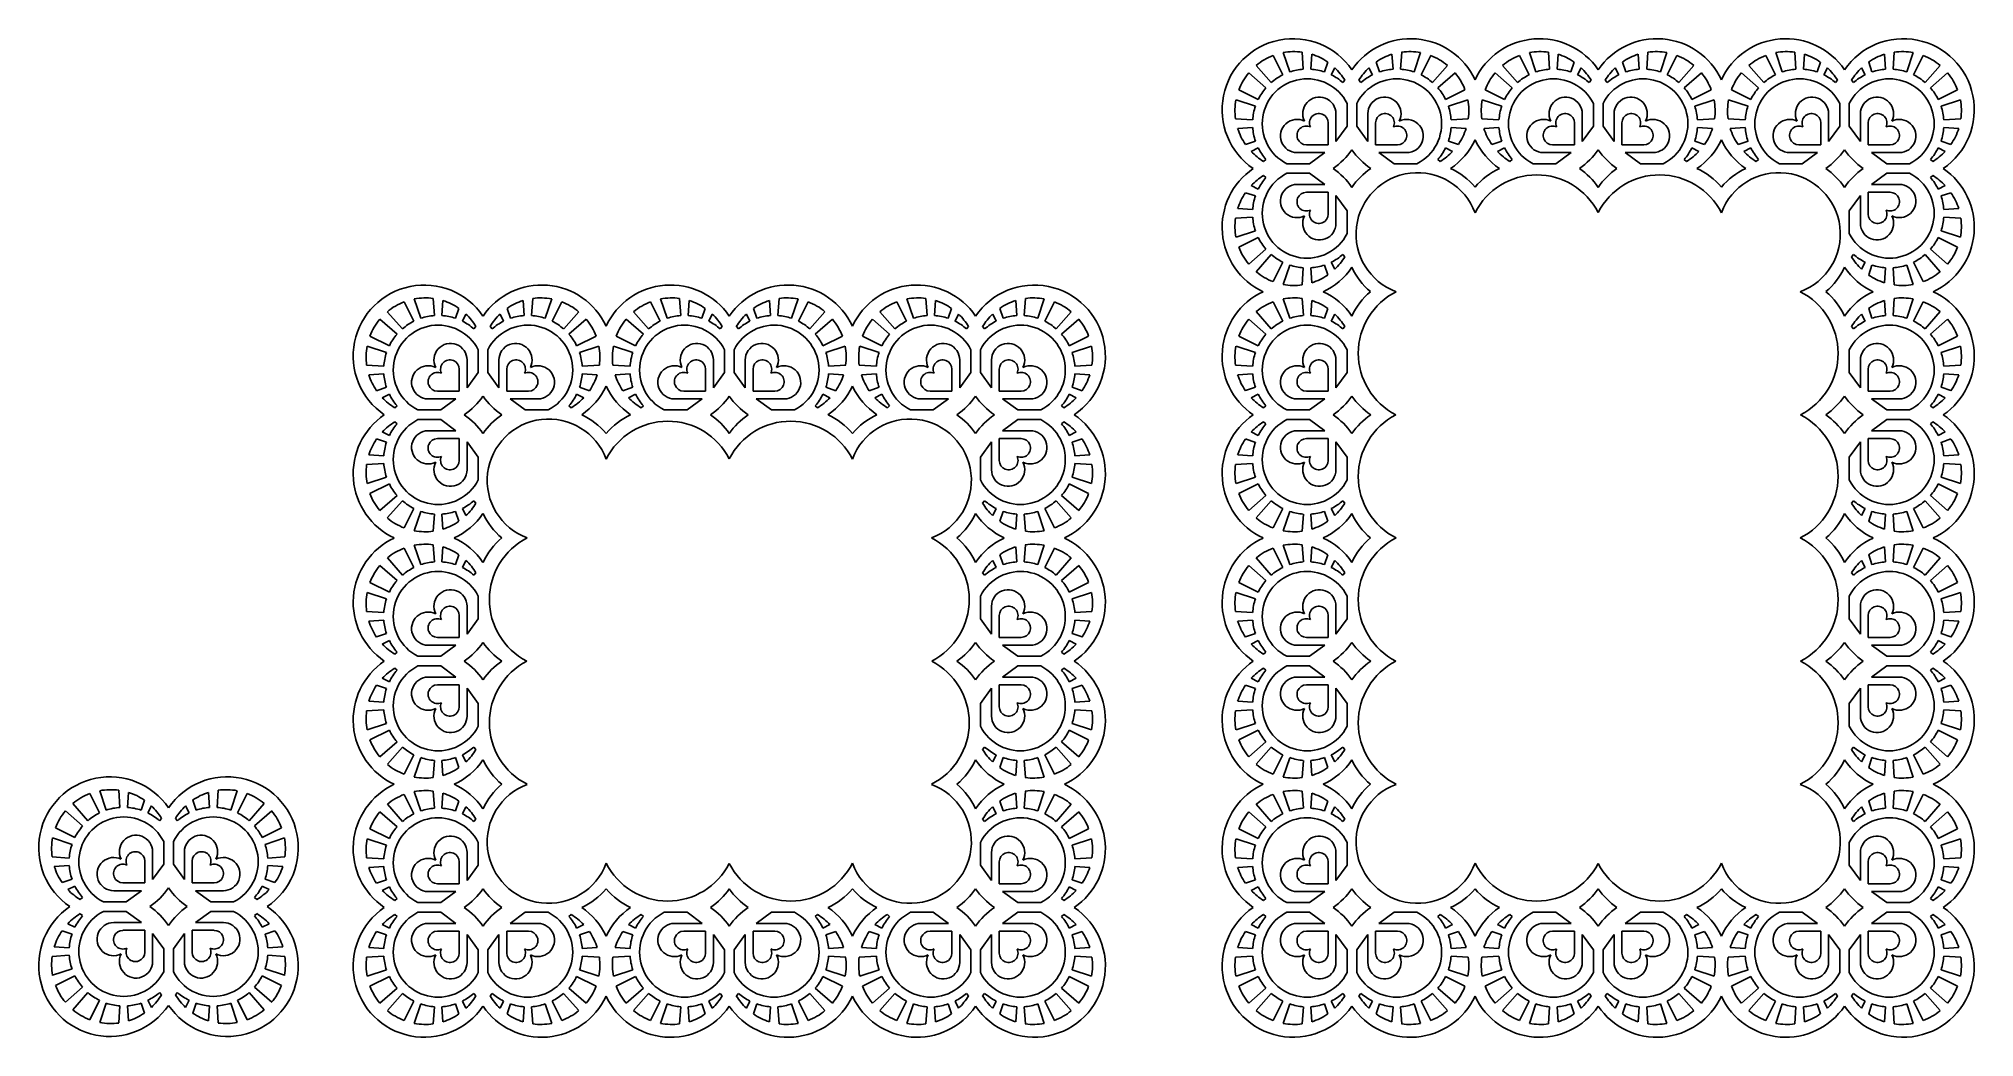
# Model space of a CAD drawing. Extents: x 252 to 654, y 219 to 426.
import ezdxf

# ---------------------------------------------------------------- set-up
doc = ezdxf.new("R2010")
doc.units = 0
doc.layers.get('0').update_dxf_attribs({"linetype": 'CONTINUOUS'})

msp = doc.modelspace()

# ---------------------------------------------------------------- linework, layer by layer
for p, q in [((510.36, 418.47), (508.36, 422.5)), ((510.44, 423.08), (511.79, 419.07)), ((514.61, 419.63), (514.37, 423.18)), ((516.37, 422.74), (516.16, 419.63)), ((533, 422.74), (533.22, 419.63)), ((534.76, 419.63), (535.01, 423.18)), ((538.94, 423.08), (537.59, 419.07)), ((539.02, 418.47), (541.02, 422.5)), ((561.43, 418.47), (559.43, 422.5)), ((561.51, 423.08), (562.86, 419.07)), ((565.68, 419.63), (565.44, 423.18)), ((567.44, 422.74), (567.23, 419.63)), ((584.07, 422.74), (584.28, 419.63)), ((585.83, 419.63), (586.08, 423.18)), ((590.01, 423.08), (588.66, 419.07)), ((590.09, 418.47), (592.09, 422.5)), ((612.5, 418.47), (610.5, 422.5)), ((612.58, 423.08), (613.93, 419.07)), ((616.75, 419.63), (616.51, 423.18)), ((618.51, 422.74), (618.3, 419.63)), ((635.14, 422.74), (635.35, 419.63)), ((636.9, 419.63), (637.15, 423.18)), ((641.08, 423.08), (639.73, 419.07)), ((641.16, 418.47), (643.16, 422.5)), ((506.87, 415.78), (503.3, 418.89)), ((504.85, 420.44), (507.96, 416.87)), ((518.99, 419.07), (519.68, 421.13)), ((521.14, 419.94), (520.42, 418.47)), ((528.23, 419.94), (528.96, 418.47)), ((530.39, 419.07), (529.7, 421.13)), ((544.52, 420.44), (541.41, 416.87)), ((542.51, 415.78), (546.08, 418.89)), ((557.94, 415.78), (554.37, 418.89)), ((555.92, 420.44), (559.03, 416.87)), ((570.06, 419.07), (570.75, 421.13)), ((572.21, 419.94), (571.49, 418.47)), ((579.3, 419.94), (580.03, 418.47)), ((581.46, 419.07), (580.77, 421.13)), ((595.59, 420.44), (592.48, 416.87)), ((593.58, 415.78), (597.15, 418.89)), ((609.01, 415.78), (605.44, 418.89)), ((606.99, 420.44), (610.1, 416.87)), ((621.13, 419.07), (621.82, 421.13)), ((623.28, 419.94), (622.56, 418.47)), ((630.37, 419.94), (631.1, 418.47)), ((632.53, 419.07), (631.84, 421.13)), ((646.66, 420.44), (643.55, 416.87)), ((644.65, 415.78), (648.22, 418.89)), ((501.25, 415.38), (505.27, 413.38)), ((522.81, 416.87), (523.23, 417.35)), ((526.56, 416.87), (526.15, 417.35)), ((548.13, 415.38), (544.11, 413.38)), ((552.32, 415.38), (556.34, 413.38)), ((573.88, 416.87), (574.3, 417.35)), ((577.63, 416.87), (577.22, 417.35)), ((599.2, 415.38), (595.18, 413.38)), ((603.39, 415.38), (607.41, 413.38)), ((624.95, 416.87), (625.37, 417.35)), ((628.7, 416.87), (628.29, 417.35)), ((650.27, 415.38), (646.25, 413.38)), ((500.56, 409.37), (504.11, 409.13)), ((504.68, 411.95), (500.66, 413.3)), ((521.39, 404.66), (521.39, 410.43)), ((523.69, 407.83), (523.69, 412.55)), ((525.69, 407.83), (525.69, 412.55)), ((527.99, 404.66), (527.99, 410.43)), ((544.7, 411.95), (548.72, 413.3)), ((548.82, 409.37), (545.26, 409.13)), ((551.63, 409.37), (555.18, 409.13)), ((555.75, 411.95), (551.73, 413.3)), ((572.46, 404.66), (572.46, 410.43)), ((574.76, 407.83), (574.76, 412.55)), ((576.76, 407.83), (576.76, 412.55)), ((579.06, 404.66), (579.06, 410.43)), ((595.77, 411.95), (599.78, 413.3)), ((599.88, 409.37), (596.33, 409.13)), ((602.7, 409.37), (606.25, 409.13)), ((606.82, 411.95), (602.8, 413.3)), ((623.53, 404.66), (623.53, 410.43)), ((625.83, 407.83), (625.83, 412.55)), ((627.83, 407.83), (627.83, 412.55)), ((630.13, 404.66), (630.13, 410.43)), ((646.84, 411.95), (650.85, 413.3)), ((650.95, 409.37), (647.4, 409.13)), ((504.11, 407.58), (501.01, 407.37)), ((519.77, 403.97), (519.77, 408.51)), ((521.39, 404.66), (523.69, 407.83)), ((527.99, 404.66), (525.69, 407.83)), ((529.61, 403.97), (529.61, 408.51)), ((545.26, 407.58), (548.37, 407.37)), ((555.18, 407.58), (552.08, 407.37)), ((570.84, 403.97), (570.84, 408.51)), ((572.46, 404.66), (574.76, 407.83)), ((579.06, 404.66), (576.76, 407.83)), ((580.68, 403.97), (580.68, 408.51)), ((596.33, 407.58), (599.44, 407.37)), ((606.25, 407.58), (603.15, 407.37)), ((621.91, 403.97), (621.91, 408.51)), ((623.53, 404.66), (625.83, 407.83)), ((630.13, 404.66), (627.83, 407.83)), ((631.74, 403.97), (631.74, 408.51)), ((647.4, 407.58), (650.51, 407.37)), ((502.62, 404.06), (504.68, 404.76)), ((505.27, 403.33), (503.81, 402.6)), ((519.08, 402.36), (513.31, 402.36)), ((519.77, 403.97), (515.24, 403.97)), ((515.91, 400.06), (519.08, 402.36)), ((529.61, 403.97), (534.14, 403.97)), ((530.29, 402.36), (536.06, 402.36)), ((533.46, 400.06), (530.29, 402.36)), ((544.11, 403.33), (545.57, 402.6)), ((546.76, 404.06), (544.7, 404.76)), ((553.69, 404.06), (555.75, 404.76)), ((556.34, 403.33), (554.87, 402.6)), ((570.15, 402.36), (564.38, 402.36)), ((570.84, 403.97), (566.3, 403.97)), ((566.98, 400.06), (570.15, 402.36)), ((580.68, 403.97), (585.21, 403.97)), ((581.36, 402.36), (587.13, 402.36)), ((584.53, 400.06), (581.36, 402.36)), ((595.18, 403.33), (596.64, 402.6)), ((597.83, 404.06), (595.77, 404.76)), ((604.76, 404.06), (606.82, 404.76)), ((607.41, 403.33), (605.94, 402.6)), ((621.22, 402.36), (615.45, 402.36)), ((621.91, 403.97), (617.37, 403.97)), ((618.05, 400.06), (621.22, 402.36)), ((631.74, 403.97), (636.28, 403.97)), ((632.43, 402.36), (638.2, 402.36)), ((635.6, 400.06), (632.43, 402.36)), ((646.25, 403.33), (647.71, 402.6)), ((648.9, 404.06), (646.84, 404.76)), ((506.39, 400.52), (506.87, 400.93)), ((506.39, 397.59), (506.87, 397.18)), ((515.91, 400.06), (511.19, 400.06)), ((515.91, 398.06), (511.19, 398.06)), ((515.91, 398.06), (519.08, 395.76)), ((533.46, 400.06), (538.18, 400.06)), ((542.98, 400.52), (542.51, 400.93)), ((557.46, 400.52), (557.94, 400.93)), ((566.98, 400.06), (562.26, 400.06)), ((584.53, 400.06), (589.25, 400.06)), ((594.05, 400.52), (593.58, 400.93)), ((608.53, 400.52), (609.01, 400.93)), ((618.05, 400.06), (613.33, 400.06)), ((635.6, 398.06), (632.43, 395.76)), ((635.6, 400.06), (640.32, 400.06)), ((635.6, 398.06), (640.32, 398.06)), ((645.12, 400.52), (644.65, 400.93)), ((645.12, 397.59), (644.65, 397.18)), ((502.62, 394.05), (504.68, 393.36)), ((505.27, 394.79), (503.81, 395.51)), ((519.08, 395.76), (513.31, 395.76)), ((519.77, 394.14), (515.24, 394.14)), ((519.77, 394.14), (519.77, 389.6)), ((521.39, 393.45), (521.39, 387.68)), ((521.39, 393.45), (523.69, 390.28)), ((630.13, 393.45), (627.83, 390.28)), ((630.13, 393.45), (630.13, 387.68)), ((631.74, 394.14), (631.74, 389.6)), ((631.74, 394.14), (636.28, 394.14)), ((632.43, 395.76), (638.2, 395.76)), ((646.25, 394.79), (647.71, 395.51)), ((648.9, 394.05), (646.84, 393.36)), ((504.11, 390.53), (501.01, 390.74)), ((523.69, 390.28), (523.69, 385.56)), ((627.83, 390.28), (627.83, 385.56)), ((647.4, 390.53), (650.51, 390.74)), ((500.56, 388.74), (504.11, 388.98)), ((504.68, 386.16), (500.66, 384.81)), ((646.84, 386.16), (650.85, 384.81)), ((650.95, 388.74), (647.4, 388.98)), ((501.25, 382.73), (505.27, 384.73)), ((506.87, 382.33), (503.3, 379.22)), ((644.65, 382.33), (648.22, 379.22)), ((650.27, 382.73), (646.25, 384.73)), ((504.85, 377.67), (507.96, 381.24)), ((510.36, 379.64), (508.36, 375.62)), ((510.44, 375.03), (511.79, 379.04)), ((514.61, 378.48), (514.37, 374.93)), ((516.37, 375.37), (516.16, 378.48)), ((518.99, 379.04), (519.68, 376.98)), ((521.14, 378.17), (520.42, 379.64)), ((522.81, 381.24), (523.23, 380.76)), ((628.7, 381.24), (628.29, 380.76)), ((630.37, 378.17), (631.1, 379.64)), ((632.53, 379.04), (631.84, 376.98)), ((635.14, 375.37), (635.35, 378.48)), ((636.9, 378.48), (637.15, 374.93)), ((641.08, 375.03), (639.73, 379.04)), ((641.16, 379.64), (643.16, 375.62)), ((646.66, 377.67), (643.55, 381.24)), ((324.68, 369.37), (327.8, 365.8)), ((330.19, 367.4), (328.19, 371.43)), ((330.27, 372.01), (331.62, 368)), ((334.45, 368.56), (334.2, 372.11)), ((336.21, 371.67), (335.99, 368.56)), ((338.82, 368), (339.51, 370.06)), ((350.22, 368), (349.53, 370.06)), ((352.84, 371.67), (353.05, 368.56)), ((354.6, 368.56), (354.84, 372.11)), ((358.77, 372.01), (357.42, 368)), ((358.85, 367.4), (360.85, 371.43)), ((364.36, 369.37), (361.25, 365.8)), ((375.75, 369.37), (378.87, 365.8)), ((381.26, 367.4), (379.26, 371.43)), ((381.34, 372.01), (382.69, 368)), ((385.52, 368.56), (385.27, 372.11)), ((387.28, 371.67), (387.06, 368.56)), ((389.89, 368), (390.58, 370.06)), ((401.29, 368), (400.6, 370.06)), ((403.9, 371.67), (404.12, 368.56)), ((405.67, 368.56), (405.91, 372.11)), ((409.84, 372.01), (408.49, 368)), ((409.92, 367.4), (411.92, 371.43)), ((415.43, 369.37), (412.32, 365.8)), ((426.82, 369.37), (429.94, 365.8)), ((432.33, 367.4), (430.33, 371.43)), ((432.41, 372.01), (433.76, 368)), ((436.59, 368.56), (436.34, 372.11)), ((438.35, 371.67), (438.13, 368.56)), ((440.96, 368), (441.65, 370.06)), ((452.36, 368), (451.67, 370.06)), ((454.97, 371.67), (455.19, 368.56)), ((456.73, 368.56), (456.98, 372.11)), ((460.91, 372.01), (459.56, 368)), ((460.99, 367.4), (462.99, 371.43)), ((466.5, 369.37), (463.38, 365.8)), ((507.96, 365.81), (504.85, 369.38)), ((508.36, 371.43), (510.36, 367.41)), ((511.79, 368), (510.44, 372.01)), ((514.37, 372.11), (514.62, 368.56)), ((516.16, 368.56), (516.38, 371.67)), ((519.68, 370.06), (518.99, 368)), ((631.84, 370.06), (632.53, 368)), ((635.35, 368.56), (635.14, 371.67)), ((637.14, 372.11), (636.9, 368.56)), ((639.73, 368), (641.07, 372.01)), ((643.15, 371.43), (641.16, 367.41)), ((643.55, 365.81), (646.66, 369.38)), ((326.7, 364.71), (323.13, 367.82)), ((340.98, 368.87), (340.25, 367.41)), ((342.64, 365.81), (343.06, 366.28)), ((346.4, 365.81), (345.98, 366.28)), ((348.07, 368.87), (348.79, 367.41)), ((362.34, 364.71), (365.91, 367.82)), ((377.77, 364.71), (374.2, 367.82)), ((392.05, 368.87), (391.32, 367.41)), ((393.71, 365.81), (394.13, 366.28)), ((397.47, 365.81), (397.05, 366.28)), ((399.13, 368.87), (399.86, 367.41)), ((413.41, 364.71), (416.98, 367.82)), ((428.84, 364.71), (425.27, 367.82)), ((443.12, 368.87), (442.39, 367.41)), ((444.78, 365.81), (445.2, 366.28)), ((448.54, 365.81), (448.12, 366.28)), ((450.2, 368.87), (450.93, 367.41)), ((464.48, 364.71), (468.05, 367.82)), ((503.3, 367.82), (506.87, 364.71)), ((520.42, 367.4), (521.15, 368.87)), ((523.23, 366.28), (522.81, 365.8)), ((628.29, 366.28), (628.7, 365.8)), ((631.1, 367.4), (630.37, 368.87)), ((648.21, 367.82), (644.65, 364.71)), ((324.51, 360.88), (320.49, 362.23)), ((321.08, 364.31), (325.1, 362.31)), ((343.52, 356.76), (343.52, 361.48)), ((345.52, 356.76), (345.52, 361.48)), ((367.96, 364.31), (363.94, 362.31)), ((364.53, 360.88), (368.55, 362.23)), ((375.58, 360.88), (371.56, 362.23)), ((372.15, 364.31), (376.17, 362.31)), ((394.59, 356.76), (394.59, 361.48)), ((396.59, 356.76), (396.59, 361.48)), ((419.03, 364.31), (415.01, 362.31)), ((415.6, 360.88), (419.62, 362.23)), ((426.65, 360.88), (422.63, 362.23)), ((423.22, 364.31), (427.24, 362.31)), ((445.66, 356.76), (445.66, 361.48)), ((447.66, 356.76), (447.66, 361.48)), ((470.1, 364.31), (466.08, 362.31)), ((466.67, 360.88), (470.69, 362.23)), ((500.66, 362.24), (504.68, 360.89)), ((505.27, 362.32), (501.25, 364.32)), ((523.69, 356.76), (523.69, 361.48)), ((627.83, 356.76), (627.83, 361.48)), ((646.25, 362.32), (650.27, 364.32)), ((650.85, 362.24), (646.84, 360.89)), ((320.39, 358.3), (323.95, 358.06)), ((339.6, 352.9), (339.6, 357.44)), ((341.22, 353.59), (341.22, 359.36)), ((347.82, 353.59), (347.82, 359.36)), ((349.44, 352.9), (349.44, 357.44)), ((368.65, 358.3), (365.09, 358.06)), ((371.46, 358.3), (375.02, 358.06)), ((390.67, 352.9), (390.67, 357.44)), ((392.29, 353.59), (392.29, 359.36)), ((398.89, 353.59), (398.89, 359.36)), ((400.51, 352.9), (400.51, 357.44)), ((419.72, 358.3), (416.16, 358.06)), ((422.53, 358.3), (426.09, 358.06)), ((441.74, 352.9), (441.74, 357.44)), ((443.36, 353.59), (443.36, 359.36)), ((449.96, 353.59), (449.96, 359.36)), ((451.58, 352.9), (451.58, 357.44)), ((470.79, 358.3), (467.23, 358.06)), ((504.11, 358.06), (500.56, 358.31)), ((519.77, 352.9), (519.77, 357.44)), ((521.39, 353.59), (521.39, 359.36)), ((630.13, 353.59), (630.13, 359.36)), ((631.74, 352.9), (631.74, 357.44)), ((647.4, 358.06), (650.95, 358.31)), ((323.95, 356.51), (320.84, 356.3)), ((322.45, 352.99), (324.51, 353.69)), ((341.22, 353.59), (343.52, 356.76)), ((347.82, 353.59), (345.52, 356.76)), ((366.59, 352.99), (364.53, 353.69)), ((365.09, 356.51), (368.2, 356.3)), ((375.02, 356.51), (371.91, 356.3)), ((373.52, 352.99), (375.58, 353.69)), ((392.29, 353.59), (394.59, 356.76)), ((398.89, 353.59), (396.59, 356.76)), ((417.66, 352.99), (415.6, 353.69)), ((416.16, 356.51), (419.27, 356.3)), ((426.09, 356.51), (422.98, 356.3)), ((424.59, 352.99), (426.65, 353.69)), ((443.36, 353.59), (445.66, 356.76)), ((449.96, 353.59), (447.66, 356.76)), ((468.73, 352.99), (466.67, 353.69)), ((467.23, 356.51), (470.34, 356.3)), ((501.01, 356.3), (504.11, 356.51)), ((504.68, 353.69), (502.62, 353)), ((523.69, 356.76), (521.39, 353.59)), ((627.83, 356.76), (630.13, 353.59)), ((646.84, 353.69), (648.9, 353)), ((650.51, 356.3), (647.4, 356.51)), ((325.1, 352.26), (323.64, 351.53)), ((326.23, 349.45), (326.7, 349.86)), ((338.92, 351.29), (333.15, 351.29)), ((339.6, 352.9), (335.07, 352.9)), ((335.75, 348.99), (338.92, 351.29)), ((349.44, 352.9), (353.97, 352.9)), ((353.29, 348.99), (350.13, 351.29)), ((350.13, 351.29), (355.9, 351.29)), ((362.81, 349.45), (362.34, 349.86)), ((363.94, 352.26), (365.4, 351.53)), ((376.17, 352.26), (374.71, 351.53)), ((377.3, 349.45), (377.77, 349.86)), ((389.99, 351.29), (384.22, 351.29)), ((390.67, 352.9), (386.14, 352.9)), ((386.82, 348.99), (389.99, 351.29)), ((400.51, 352.9), (405.04, 352.9)), ((404.36, 348.99), (401.19, 351.29)), ((401.19, 351.29), (406.96, 351.29)), ((413.88, 349.45), (413.41, 349.86)), ((415.01, 352.26), (416.47, 351.53)), ((427.24, 352.26), (425.78, 351.53)), ((428.37, 349.45), (428.84, 349.86)), ((441.06, 351.29), (435.29, 351.29)), ((441.74, 352.9), (437.21, 352.9)), ((437.89, 348.99), (441.06, 351.29)), ((451.58, 352.9), (456.11, 352.9)), ((455.43, 348.99), (452.26, 351.29)), ((452.26, 351.29), (458.03, 351.29)), ((464.95, 349.45), (464.48, 349.86)), ((466.08, 352.26), (467.54, 351.53)), ((503.8, 351.53), (505.27, 352.26)), ((506.87, 349.86), (506.39, 349.45)), ((519.08, 351.29), (513.31, 351.29)), ((519.77, 352.9), (515.24, 352.9)), ((519.08, 351.29), (515.91, 348.99)), ((631.74, 352.9), (636.28, 352.9)), ((632.43, 351.29), (635.6, 348.99)), ((632.43, 351.29), (638.2, 351.29)), ((644.65, 349.86), (645.12, 349.45)), ((647.71, 351.53), (646.25, 352.26)), ((326.23, 346.53), (326.7, 346.11)), ((335.75, 348.99), (331.03, 348.99)), ((335.75, 346.99), (331.03, 346.99)), ((335.75, 346.99), (338.92, 344.69)), ((353.29, 348.99), (358.02, 348.99)), ((386.82, 348.99), (382.1, 348.99)), ((404.36, 348.99), (409.09, 348.99)), ((437.89, 348.99), (433.16, 348.99)), ((455.43, 346.99), (452.26, 344.69)), ((455.43, 348.99), (460.16, 348.99)), ((455.43, 346.99), (460.16, 346.99)), ((464.95, 346.53), (464.48, 346.11)), ((506.87, 346.11), (506.39, 346.52)), ((515.91, 348.99), (511.19, 348.99)), ((515.91, 346.99), (511.19, 346.99)), ((519.08, 344.69), (515.91, 346.99)), ((632.43, 344.69), (635.6, 346.99)), ((635.6, 348.99), (640.32, 348.99)), ((635.6, 346.99), (640.32, 346.99)), ((644.65, 346.11), (645.12, 346.52)), ((322.45, 342.98), (324.51, 342.29)), ((325.1, 343.72), (323.64, 344.44)), ((338.92, 344.69), (333.15, 344.69)), ((339.6, 343.07), (335.07, 343.07)), ((339.6, 343.07), (339.6, 338.53)), ((341.22, 342.38), (343.52, 339.21)), ((341.22, 342.38), (341.22, 336.61)), ((449.96, 342.38), (447.66, 339.21)), ((449.96, 342.38), (449.96, 336.61)), ((451.58, 343.07), (451.58, 338.53)), ((451.58, 343.07), (456.11, 343.07)), ((452.26, 344.69), (458.03, 344.69)), ((466.08, 343.72), (467.54, 344.44)), ((468.73, 342.98), (466.67, 342.29)), ((504.68, 342.28), (502.62, 342.98)), ((503.8, 344.44), (505.27, 343.71)), ((519.08, 344.69), (513.31, 344.69)), ((519.77, 343.07), (515.24, 343.07)), ((519.77, 343.07), (519.77, 338.53)), ((521.39, 342.38), (521.39, 336.61)), ((523.69, 339.21), (521.39, 342.38)), ((627.83, 339.21), (630.13, 342.38)), ((630.13, 342.38), (630.13, 336.61)), ((631.74, 343.07), (636.28, 343.07)), ((631.74, 343.07), (631.74, 338.53)), ((632.43, 344.69), (638.2, 344.69)), ((647.71, 344.44), (646.25, 343.71)), ((646.84, 342.28), (648.9, 342.98)), ((320.39, 337.67), (323.95, 337.91)), ((323.95, 339.46), (320.84, 339.67)), ((343.52, 339.21), (343.52, 334.49)), ((447.66, 339.21), (447.66, 334.49)), ((467.23, 339.46), (470.34, 339.67)), ((470.79, 337.67), (467.23, 337.91)), ((504.11, 337.91), (500.56, 337.67)), ((501.01, 339.67), (504.11, 339.46)), ((523.69, 339.21), (523.69, 334.49)), ((627.83, 339.21), (627.83, 334.49)), ((650.51, 339.67), (647.4, 339.46)), ((647.4, 337.91), (650.95, 337.67)), ((324.51, 335.09), (320.49, 333.74)), ((321.08, 331.66), (325.1, 333.66)), ((470.1, 331.66), (466.08, 333.66)), ((466.67, 335.09), (470.69, 333.74)), ((500.66, 333.74), (504.68, 335.09)), ((505.27, 333.66), (501.25, 331.66)), ((646.25, 333.66), (650.27, 331.66)), ((650.85, 333.74), (646.84, 335.09)), ((326.7, 331.26), (323.13, 328.15)), ((324.68, 326.6), (327.8, 330.17)), ((342.64, 330.17), (343.06, 329.69)), ((448.54, 330.17), (448.12, 329.69)), ((466.5, 326.6), (463.38, 330.17)), ((464.48, 331.26), (468.05, 328.15)), ((503.3, 328.15), (506.87, 331.26)), ((507.96, 330.17), (504.85, 326.6)), ((523.23, 329.69), (522.81, 330.17)), ((628.29, 329.69), (628.7, 330.17)), ((643.55, 330.17), (646.66, 326.6)), ((648.21, 328.15), (644.65, 331.26)), ((330.19, 328.57), (328.19, 324.55)), ((330.27, 323.96), (331.62, 327.97)), ((334.45, 327.41), (334.2, 323.86)), ((336.21, 324.31), (335.99, 327.41)), ((338.82, 327.97), (339.51, 325.91)), ((340.98, 327.1), (340.25, 328.57)), ((450.2, 327.1), (450.93, 328.57)), ((452.36, 327.97), (451.67, 325.91)), ((454.97, 324.31), (455.19, 327.41)), ((456.73, 327.41), (456.98, 323.86)), ((460.91, 323.96), (459.56, 327.97)), ((460.99, 328.57), (462.99, 324.55)), ((508.36, 324.54), (510.36, 328.57)), ((511.79, 327.97), (510.44, 323.96)), ((514.37, 323.86), (514.62, 327.41)), ((516.16, 327.41), (516.38, 324.31)), ((519.68, 325.92), (518.99, 327.97)), ((520.42, 328.57), (521.15, 327.1)), ((631.1, 328.57), (630.37, 327.1)), ((631.84, 325.92), (632.53, 327.97)), ((635.35, 327.41), (635.14, 324.31)), ((637.14, 323.86), (636.9, 327.41)), ((639.73, 327.97), (641.07, 323.96)), ((643.15, 324.54), (641.16, 328.57)), ((327.8, 314.74), (324.69, 318.31)), ((328.19, 320.36), (330.19, 316.34)), ((331.62, 316.93), (330.27, 320.94)), ((334.2, 321.04), (334.45, 317.49)), ((336, 317.49), (336.21, 320.6)), ((339.51, 318.99), (338.82, 316.93)), ((340.25, 316.34), (340.98, 317.8)), ((450.93, 316.34), (450.2, 317.8)), ((451.67, 318.99), (452.36, 316.93)), ((455.19, 317.49), (454.97, 320.6)), ((456.98, 321.04), (456.73, 317.49)), ((459.56, 316.93), (460.91, 320.94)), ((462.99, 320.36), (460.99, 316.34)), ((463.38, 314.74), (466.49, 318.31)), ((507.96, 314.74), (504.85, 318.31)), ((508.36, 320.36), (510.36, 316.34)), ((511.79, 316.93), (510.44, 320.94)), ((514.37, 321.04), (514.62, 317.49)), ((516.16, 317.49), (516.38, 320.6)), ((519.68, 318.99), (518.99, 316.93)), ((520.42, 316.34), (521.15, 317.8)), ((631.1, 316.34), (630.37, 317.8)), ((631.84, 318.99), (632.53, 316.93)), ((635.35, 317.49), (635.14, 320.6)), ((637.14, 321.04), (636.9, 317.49)), ((639.73, 316.93), (641.07, 320.94)), ((643.15, 320.36), (641.16, 316.34)), ((643.55, 314.74), (646.66, 318.31)), ((325.1, 311.25), (321.08, 313.25)), ((323.13, 316.75), (326.7, 313.64)), ((343.06, 315.21), (342.65, 314.73)), ((448.12, 315.21), (448.54, 314.73)), ((468.05, 316.75), (464.48, 313.64)), ((466.08, 311.25), (470.1, 313.25)), ((505.27, 311.25), (501.25, 313.25)), ((503.3, 316.75), (506.87, 313.64)), ((523.23, 315.21), (522.81, 314.73)), ((628.29, 315.21), (628.7, 314.73)), ((648.21, 316.75), (644.65, 313.64)), ((646.25, 311.25), (650.27, 313.25)), ((320.49, 311.17), (324.51, 309.82)), ((343.52, 305.69), (343.52, 310.41)), ((447.66, 305.69), (447.66, 310.41)), ((470.69, 311.17), (466.67, 309.82)), ((500.66, 311.17), (504.68, 309.82)), ((523.69, 305.69), (523.69, 310.41)), ((627.83, 305.69), (627.83, 310.41)), ((650.85, 311.17), (646.84, 309.82)), ((323.95, 306.99), (320.39, 307.24)), ((320.84, 305.23), (323.95, 305.44)), ((339.6, 301.83), (339.6, 306.37)), ((341.22, 302.52), (341.22, 308.29)), ((343.52, 305.69), (341.22, 302.52)), ((447.66, 305.69), (449.96, 302.52)), ((449.96, 302.52), (449.96, 308.29)), ((451.58, 301.83), (451.58, 306.37)), ((467.23, 306.99), (470.79, 307.24)), ((470.34, 305.23), (467.23, 305.44)), ((504.11, 306.99), (500.56, 307.24)), ((501.01, 305.23), (504.11, 305.44)), ((519.77, 301.83), (519.77, 306.37)), ((521.39, 302.52), (521.39, 308.29)), ((523.69, 305.69), (521.39, 302.52)), ((627.83, 305.69), (630.13, 302.52)), ((630.13, 302.52), (630.13, 308.29)), ((631.74, 301.83), (631.74, 306.37)), ((647.4, 306.99), (650.95, 307.24)), ((650.51, 305.23), (647.4, 305.44)), ((324.51, 302.62), (322.45, 301.93)), ((323.64, 300.46), (325.1, 301.19)), ((339.6, 301.83), (335.07, 301.83)), ((451.58, 301.83), (456.11, 301.83)), ((467.54, 300.46), (466.08, 301.19)), ((466.67, 302.62), (468.73, 301.93)), ((504.68, 302.62), (502.62, 301.93)), ((503.8, 300.46), (505.27, 301.19)), ((519.77, 301.83), (515.24, 301.83)), ((631.74, 301.83), (636.28, 301.83)), ((647.71, 300.46), (646.25, 301.19)), ((646.84, 302.62), (648.9, 301.93)), ((326.7, 298.79), (326.23, 298.38)), ((335.75, 297.92), (331.03, 297.92)), ((338.92, 300.22), (333.15, 300.22)), ((338.92, 300.22), (335.75, 297.92)), ((452.26, 300.22), (455.43, 297.92)), ((452.26, 300.22), (458.03, 300.22)), ((455.43, 297.92), (460.16, 297.92)), ((464.48, 298.79), (464.96, 298.38)), ((506.87, 298.79), (506.39, 298.38)), ((515.91, 297.92), (511.19, 297.92)), ((519.08, 300.22), (513.31, 300.22)), ((519.08, 300.22), (515.91, 297.92)), ((632.43, 300.22), (635.6, 297.92)), ((632.43, 300.22), (638.2, 300.22)), ((635.6, 297.92), (640.32, 297.92)), ((644.65, 298.79), (645.12, 298.38)), ((323.64, 293.37), (325.1, 292.65)), ((326.7, 295.04), (326.23, 295.45)), ((335.75, 295.92), (331.03, 295.92)), ((338.92, 293.62), (333.15, 293.62)), ((338.92, 293.62), (335.75, 295.92)), ((452.26, 293.62), (455.43, 295.92)), ((452.26, 293.62), (458.03, 293.62)), ((455.43, 295.92), (460.16, 295.92)), ((464.48, 295.04), (464.96, 295.45)), ((467.54, 293.37), (466.08, 292.65)), ((503.8, 293.37), (505.27, 292.65)), ((506.87, 295.04), (506.39, 295.45)), ((515.91, 295.92), (511.19, 295.92)), ((519.08, 293.62), (513.31, 293.62)), ((519.08, 293.62), (515.91, 295.92)), ((632.43, 293.62), (635.6, 295.92)), ((632.43, 293.62), (638.2, 293.62)), ((635.6, 295.92), (640.32, 295.92)), ((644.65, 295.04), (645.12, 295.45)), ((647.71, 293.37), (646.25, 292.65)), ((324.51, 291.22), (322.45, 291.91)), ((339.6, 292), (335.07, 292)), ((339.6, 292), (339.6, 287.46)), ((343.52, 288.14), (341.22, 291.31)), ((341.22, 291.31), (341.22, 285.54)), ((447.66, 288.14), (449.96, 291.31)), ((449.96, 291.31), (449.96, 285.54)), ((451.58, 292), (451.58, 287.46)), ((451.58, 292), (456.11, 292)), ((466.67, 291.22), (468.73, 291.91)), ((504.68, 291.22), (502.62, 291.91)), ((519.77, 292), (515.24, 292)), ((519.77, 292), (519.77, 287.46)), ((521.39, 291.31), (521.39, 285.54)), ((523.69, 288.14), (521.39, 291.31)), ((627.83, 288.14), (630.13, 291.31)), ((630.13, 291.31), (630.13, 285.54)), ((631.74, 292), (636.28, 292)), ((631.74, 292), (631.74, 287.46)), ((646.84, 291.22), (648.9, 291.91)), ((323.95, 286.84), (320.39, 286.6)), ((320.84, 288.6), (323.95, 288.39)), ((343.52, 288.14), (343.52, 283.42)), ((447.66, 288.14), (447.66, 283.42)), ((470.34, 288.6), (467.23, 288.39)), ((467.23, 286.84), (470.79, 286.6)), ((504.11, 286.84), (500.56, 286.6)), ((501.01, 288.6), (504.11, 288.39)), ((523.69, 288.14), (523.69, 283.42)), ((627.83, 288.14), (627.83, 283.42)), ((650.51, 288.6), (647.4, 288.39)), ((647.4, 286.84), (650.95, 286.6)), ((320.49, 282.67), (324.51, 284.02)), ((325.1, 282.59), (321.08, 280.59)), ((466.08, 282.59), (470.1, 280.59)), ((470.69, 282.67), (466.67, 284.02)), ((500.66, 282.67), (504.68, 284.02)), ((505.27, 282.59), (501.25, 280.59)), ((646.25, 282.59), (650.27, 280.59)), ((650.85, 282.67), (646.84, 284.02)), ((323.13, 277.08), (326.7, 280.19)), ((327.8, 279.1), (324.69, 275.53)), ((328.19, 273.48), (330.19, 277.5)), ((340.25, 277.5), (340.98, 276.03)), ((343.06, 278.62), (342.65, 279.1)), ((448.12, 278.62), (448.54, 279.1)), ((450.93, 277.5), (450.2, 276.03)), ((462.99, 273.48), (460.99, 277.5)), ((463.38, 279.1), (466.49, 275.53)), ((468.05, 277.08), (464.48, 280.19)), ((503.3, 277.08), (506.87, 280.19)), ((507.96, 279.1), (504.85, 275.53)), ((508.36, 273.48), (510.36, 277.5)), ((520.42, 277.5), (521.15, 276.03)), ((523.23, 278.62), (522.81, 279.1)), ((628.29, 278.62), (628.7, 279.1)), ((631.1, 277.5), (630.37, 276.03)), ((643.15, 273.48), (641.16, 277.5)), ((643.55, 279.1), (646.66, 275.53)), ((648.21, 277.08), (644.65, 280.19)), ((331.62, 276.9), (330.27, 272.89)), ((334.2, 272.79), (334.45, 276.34)), ((336, 276.34), (336.21, 273.24)), ((339.51, 274.85), (338.82, 276.91)), ((451.67, 274.85), (452.36, 276.91)), ((455.19, 276.34), (454.97, 273.24)), ((456.98, 272.79), (456.73, 276.34)), ((459.56, 276.9), (460.91, 272.89)), ((511.79, 276.9), (510.44, 272.89)), ((514.37, 272.79), (514.62, 276.34)), ((516.16, 276.34), (516.38, 273.24)), ((519.68, 274.85), (518.99, 276.91)), ((631.84, 274.85), (632.53, 276.91)), ((635.35, 276.34), (635.14, 273.24)), ((637.14, 272.79), (636.9, 276.34)), ((639.73, 276.9), (641.07, 272.89)), ((264.98, 265.44), (262.98, 269.46)), ((265.06, 270.05), (266.41, 266.04)), ((269.23, 266.6), (268.99, 270.15)), ((271, 269.71), (270.78, 266.6)), ((287.62, 269.71), (287.84, 266.6)), ((289.38, 266.6), (289.63, 270.15)), ((293.56, 270.05), (292.21, 266.04)), ((293.64, 265.44), (295.64, 269.46)), ((328.19, 269.29), (330.19, 265.27)), ((331.62, 265.86), (330.27, 269.87)), ((334.2, 269.97), (334.45, 266.42)), ((336, 266.42), (336.21, 269.53)), ((455.19, 266.42), (454.97, 269.53)), ((456.98, 269.97), (456.73, 266.42)), ((459.56, 265.86), (460.91, 269.87)), ((462.99, 269.29), (460.99, 265.27)), ((508.36, 269.29), (510.36, 265.27)), ((511.79, 265.86), (510.44, 269.87)), ((514.37, 269.97), (514.62, 266.42)), ((516.16, 266.42), (516.38, 269.53)), ((635.35, 266.42), (635.14, 269.53)), ((637.14, 269.97), (636.9, 266.42)), ((639.73, 265.86), (641.07, 269.87)), ((643.15, 269.29), (641.16, 265.27)), ((261.49, 262.75), (257.92, 265.86)), ((259.47, 267.41), (262.58, 263.84)), ((273.61, 266.04), (274.3, 268.1)), ((275.77, 266.91), (275.04, 265.44)), ((282.85, 266.91), (283.58, 265.44)), ((285.01, 266.04), (284.32, 268.1)), ((299.15, 267.41), (296.03, 263.84)), ((297.13, 262.75), (300.7, 265.86)), ((323.13, 265.68), (326.7, 262.57)), ((327.8, 263.67), (324.69, 267.24)), ((339.51, 267.92), (338.82, 265.86)), ((340.25, 265.27), (340.98, 266.73)), ((450.93, 265.27), (450.2, 266.73)), ((451.67, 267.92), (452.36, 265.86)), ((463.38, 263.67), (466.49, 267.24)), ((468.05, 265.68), (464.48, 262.57)), ((503.3, 265.68), (506.87, 262.57)), ((507.96, 263.67), (504.85, 267.24)), ((519.68, 267.92), (518.99, 265.86)), ((520.42, 265.27), (521.15, 266.73)), ((631.1, 265.27), (630.37, 266.73)), ((631.84, 267.92), (632.53, 265.86)), ((643.55, 263.67), (646.66, 267.24)), ((648.21, 265.68), (644.65, 262.57)), ((255.87, 262.35), (259.89, 260.35)), ((277.43, 263.84), (277.85, 264.32)), ((281.19, 263.84), (280.77, 264.32)), ((302.75, 262.35), (298.73, 260.35)), ((325.1, 260.18), (321.08, 262.18)), ((343.06, 264.14), (342.65, 263.67)), ((448.12, 264.14), (448.54, 263.67)), ((466.08, 260.18), (470.1, 262.18)), ((505.27, 260.18), (501.25, 262.18)), ((523.23, 264.14), (522.81, 263.67)), ((628.29, 264.14), (628.7, 263.67)), ((646.25, 260.18), (650.27, 262.18)), ((259.3, 258.92), (255.28, 260.27)), ((276.01, 251.63), (276.01, 257.4)), ((278.31, 254.8), (278.31, 259.52)), ((280.31, 254.8), (280.31, 259.52)), ((282.61, 251.63), (282.61, 257.4)), ((299.32, 258.92), (303.34, 260.27)), ((320.49, 260.1), (324.51, 258.75)), ((341.22, 251.45), (341.22, 257.22)), ((343.52, 254.62), (343.52, 259.34)), ((447.66, 254.62), (447.66, 259.34)), ((449.96, 251.45), (449.96, 257.22)), ((470.69, 260.1), (466.67, 258.75)), ((500.66, 260.1), (504.68, 258.75)), ((521.39, 251.45), (521.39, 257.22)), ((523.69, 254.62), (523.69, 259.34)), ((627.83, 254.62), (627.83, 259.34)), ((630.13, 251.45), (630.13, 257.22)), ((650.85, 260.1), (646.84, 258.75)), ((255.18, 256.34), (258.74, 256.1)), ((258.74, 254.55), (255.63, 254.34)), ((274.39, 250.94), (274.39, 255.48)), ((276.01, 251.63), (278.31, 254.8)), ((282.61, 251.63), (280.31, 254.8)), ((284.23, 250.94), (284.23, 255.48)), ((303.44, 256.34), (299.88, 256.1)), ((299.88, 254.55), (302.99, 254.34)), ((323.95, 255.92), (320.39, 256.17)), ((320.84, 254.16), (323.95, 254.37)), ((339.6, 250.76), (339.6, 255.3)), ((343.52, 254.62), (341.22, 251.45)), ((447.66, 254.62), (449.96, 251.45)), ((451.58, 250.76), (451.58, 255.3)), ((467.23, 255.92), (470.79, 256.17)), ((470.34, 254.16), (467.23, 254.37)), ((504.11, 255.92), (500.56, 256.17)), ((501.01, 254.16), (504.11, 254.37)), ((519.77, 250.76), (519.77, 255.3)), ((523.69, 254.62), (521.39, 251.45)), ((627.83, 254.62), (630.13, 251.45)), ((631.74, 250.76), (631.74, 255.3)), ((647.4, 255.92), (650.95, 256.17)), ((650.51, 254.16), (647.4, 254.37)), ((257.24, 251.03), (259.3, 251.72)), ((259.89, 250.29), (258.43, 249.57)), ((273.71, 249.32), (267.94, 249.32)), ((274.39, 250.94), (269.86, 250.94)), ((270.54, 247.02), (273.71, 249.32)), ((284.23, 250.94), (288.76, 250.94)), ((284.91, 249.32), (290.68, 249.32)), ((288.08, 247.02), (284.91, 249.32)), ((298.73, 250.29), (300.19, 249.57)), ((301.38, 251.03), (299.32, 251.72)), ((324.51, 251.55), (322.45, 250.86)), ((323.64, 249.39), (325.1, 250.12)), ((338.92, 249.15), (333.15, 249.15)), ((339.6, 250.76), (335.07, 250.76)), ((338.92, 249.15), (335.75, 246.85)), ((451.58, 250.76), (456.11, 250.76)), ((452.26, 249.15), (455.43, 246.85)), ((452.26, 249.15), (458.03, 249.15)), ((467.54, 249.39), (466.08, 250.12)), ((466.67, 251.55), (468.73, 250.86)), ((504.68, 251.55), (502.62, 250.86)), ((503.8, 249.39), (505.27, 250.12)), ((519.08, 249.15), (513.31, 249.15)), ((519.77, 250.76), (515.24, 250.76)), ((519.08, 249.15), (515.91, 246.85)), ((631.74, 250.76), (636.28, 250.76)), ((632.43, 249.15), (638.2, 249.15)), ((632.43, 249.15), (635.6, 246.85)), ((647.71, 249.39), (646.25, 250.12)), ((646.84, 251.55), (648.9, 250.86)), ((261.02, 247.49), (261.49, 247.9)), ((270.54, 247.02), (265.81, 247.02)), ((270.54, 245.02), (265.81, 245.02)), ((270.54, 245.02), (273.71, 242.72)), ((288.08, 245.02), (284.91, 242.72)), ((288.08, 247.02), (292.8, 247.02)), ((288.08, 245.02), (292.8, 245.02)), ((297.6, 247.49), (297.13, 247.9)), ((326.7, 247.72), (326.23, 247.31)), ((335.75, 246.85), (331.03, 246.85)), ((335.75, 244.85), (331.03, 244.85)), ((338.92, 242.55), (335.75, 244.85)), ((350.13, 242.55), (353.29, 244.85)), ((353.29, 244.85), (358.02, 244.85)), ((386.82, 244.85), (382.1, 244.85)), ((386.82, 244.85), (389.99, 242.55)), ((404.36, 244.85), (401.19, 242.55)), ((404.36, 244.85), (409.09, 244.85)), ((437.89, 244.85), (433.16, 244.85)), ((441.06, 242.55), (437.89, 244.85)), ((452.26, 242.55), (455.43, 244.85)), ((455.43, 246.85), (460.16, 246.85)), ((455.43, 244.85), (460.16, 244.85)), ((464.48, 247.72), (464.96, 247.31)), ((506.87, 247.72), (506.39, 247.31)), ((515.91, 246.85), (511.19, 246.85)), ((515.91, 244.85), (511.19, 244.85)), ((519.08, 242.55), (515.91, 244.85)), ((530.29, 242.55), (533.46, 244.85)), ((533.46, 244.85), (538.18, 244.85)), ((566.98, 244.85), (562.26, 244.85)), ((566.98, 244.85), (570.15, 242.55)), ((584.53, 244.85), (581.36, 242.55)), ((584.53, 244.85), (589.25, 244.85)), ((618.05, 244.85), (613.33, 244.85)), ((621.22, 242.55), (618.05, 244.85)), ((632.43, 242.55), (635.6, 244.85)), ((635.6, 246.85), (640.32, 246.85)), ((635.6, 244.85), (640.32, 244.85)), ((644.65, 247.72), (645.12, 247.31)), ((257.24, 241.02), (259.3, 240.32)), ((259.89, 241.75), (258.43, 242.48)), ((261.02, 244.56), (261.49, 244.15)), ((273.71, 242.72), (267.94, 242.72)), ((274.39, 241.11), (269.86, 241.11)), ((274.39, 241.11), (274.39, 236.57)), ((284.23, 241.11), (288.76, 241.11)), ((284.23, 241.11), (284.23, 236.57)), ((284.91, 242.72), (290.68, 242.72)), ((297.6, 244.56), (297.13, 244.15)), ((298.73, 241.75), (300.19, 242.48)), ((301.38, 241.02), (299.32, 240.32)), ((324.51, 240.15), (322.45, 240.84)), ((323.64, 242.3), (325.1, 241.58)), ((326.7, 243.97), (326.23, 244.39)), ((338.92, 242.55), (333.15, 242.55)), ((339.6, 240.93), (335.07, 240.93)), ((339.6, 240.93), (339.6, 236.39)), ((349.44, 240.93), (353.97, 240.93)), ((349.44, 240.93), (349.44, 236.39)), ((350.13, 242.55), (355.9, 242.55)), ((362.34, 243.97), (362.82, 244.39)), ((365.41, 242.3), (363.94, 241.58)), ((364.53, 240.15), (366.59, 240.84)), ((373.52, 240.84), (375.58, 240.15)), ((376.17, 241.58), (374.71, 242.3)), ((377.3, 244.39), (377.77, 243.97)), ((389.99, 242.55), (384.22, 242.55)), ((390.67, 240.93), (386.14, 240.93)), ((390.67, 240.93), (390.67, 236.39)), ((400.51, 240.93), (400.51, 236.39)), ((400.51, 240.93), (405.04, 240.93)), ((401.19, 242.55), (406.96, 242.55)), ((413.88, 244.39), (413.41, 243.97)), ((415.01, 241.58), (416.47, 242.3)), ((417.66, 240.84), (415.6, 240.15)), ((426.65, 240.15), (424.59, 240.84)), ((425.78, 242.3), (427.24, 241.58)), ((428.84, 243.97), (428.36, 244.39)), ((441.06, 242.55), (435.29, 242.55)), ((441.74, 240.93), (437.21, 240.93)), ((441.74, 240.93), (441.74, 236.39)), ((451.58, 240.93), (451.58, 236.39)), ((451.58, 240.93), (456.11, 240.93)), ((452.26, 242.55), (458.03, 242.55)), ((464.48, 243.97), (464.96, 244.39)), ((467.54, 242.3), (466.08, 241.58)), ((466.67, 240.15), (468.73, 240.84)), ((504.68, 240.15), (502.62, 240.84)), ((503.8, 242.3), (505.27, 241.58)), ((506.87, 243.97), (506.39, 244.39)), ((519.08, 242.55), (513.31, 242.55)), ((519.77, 240.93), (515.24, 240.93)), ((519.77, 240.93), (519.77, 236.39)), ((529.61, 240.93), (529.61, 236.39)), ((529.61, 240.93), (534.14, 240.93)), ((530.29, 242.55), (536.06, 242.55)), ((542.51, 243.97), (542.98, 244.39)), ((545.57, 242.3), (544.11, 241.58)), ((544.7, 240.15), (546.76, 240.84)), ((553.69, 240.84), (555.75, 240.15)), ((556.34, 241.58), (554.87, 242.3)), ((557.46, 244.39), (557.94, 243.97)), ((570.15, 242.55), (564.38, 242.55)), ((570.84, 240.93), (566.3, 240.93)), ((570.84, 240.93), (570.84, 236.39)), ((580.68, 240.93), (580.68, 236.39)), ((580.68, 240.93), (585.21, 240.93)), ((581.36, 242.55), (587.13, 242.55)), ((594.05, 244.39), (593.58, 243.97)), ((595.18, 241.58), (596.64, 242.3)), ((597.83, 240.84), (595.77, 240.15)), ((606.82, 240.15), (604.76, 240.84)), ((605.94, 242.3), (607.41, 241.58)), ((609.01, 243.97), (608.53, 244.39)), ((621.22, 242.55), (615.45, 242.55)), ((621.91, 240.93), (617.37, 240.93)), ((621.91, 240.93), (621.91, 236.39)), ((631.74, 240.93), (631.74, 236.39)), ((631.74, 240.93), (636.28, 240.93)), ((632.43, 242.55), (638.2, 242.55)), ((644.65, 243.97), (645.12, 244.39)), ((647.71, 242.3), (646.25, 241.58)), ((646.84, 240.15), (648.9, 240.84)), ((258.74, 237.5), (255.63, 237.71)), ((276.01, 240.42), (276.01, 234.65)), ((276.01, 240.42), (278.31, 237.25)), ((278.31, 237.25), (278.31, 232.53)), ((282.61, 240.42), (280.31, 237.25)), ((280.31, 237.25), (280.31, 232.53)), ((282.61, 240.42), (282.61, 234.65)), ((299.88, 237.5), (302.99, 237.71)), ((320.84, 237.53), (323.95, 237.32)), ((343.52, 237.07), (341.22, 240.24)), ((341.22, 240.24), (341.22, 234.47)), ((343.52, 237.07), (343.52, 232.35)), ((345.52, 237.07), (347.82, 240.24)), ((345.52, 237.07), (345.52, 232.35)), ((347.82, 240.24), (347.82, 234.47)), ((368.2, 237.53), (365.09, 237.32)), ((375.02, 237.32), (371.91, 237.54)), ((392.29, 240.24), (394.59, 237.07)), ((392.29, 240.24), (392.29, 234.47)), ((394.59, 237.07), (394.59, 232.35)), ((398.89, 240.24), (396.59, 237.07)), ((396.59, 237.07), (396.59, 232.35)), ((398.89, 240.24), (398.89, 234.47)), ((416.16, 237.32), (419.27, 237.54)), ((422.98, 237.53), (426.09, 237.32)), ((445.66, 237.07), (443.36, 240.24)), ((443.36, 240.24), (443.36, 234.47)), ((445.66, 237.07), (445.66, 232.35)), ((447.66, 237.07), (449.96, 240.24)), ((447.66, 237.07), (447.66, 232.35)), ((449.96, 240.24), (449.96, 234.47)), ((470.34, 237.53), (467.23, 237.32)), ((501.01, 237.53), (504.11, 237.32)), ((521.39, 240.24), (521.39, 234.47)), ((523.69, 237.07), (521.39, 240.24)), ((523.69, 237.07), (523.69, 232.35)), ((525.69, 237.07), (527.99, 240.24)), ((525.69, 237.07), (525.69, 232.35)), ((527.99, 240.24), (527.99, 234.47)), ((548.37, 237.53), (545.26, 237.32)), ((555.18, 237.32), (552.08, 237.54)), ((572.46, 240.24), (572.46, 234.47)), ((572.46, 240.24), (574.76, 237.07)), ((574.76, 237.07), (574.76, 232.35)), ((579.06, 240.24), (576.76, 237.07)), ((576.76, 237.07), (576.76, 232.35)), ((579.06, 240.24), (579.06, 234.47)), ((596.33, 237.32), (599.44, 237.54)), ((603.15, 237.53), (606.25, 237.32)), ((623.53, 240.24), (623.53, 234.47)), ((625.83, 237.07), (623.53, 240.24)), ((625.83, 237.07), (625.83, 232.35)), ((627.83, 237.07), (630.13, 240.24)), ((627.83, 237.07), (627.83, 232.35)), ((630.13, 240.24), (630.13, 234.47)), ((650.51, 237.53), (647.4, 237.32)), ((255.18, 235.71), (258.74, 235.95)), ((259.3, 233.13), (255.28, 231.78)), ((299.32, 233.13), (303.34, 231.78)), ((303.44, 235.71), (299.88, 235.95)), ((323.95, 235.77), (320.39, 235.53)), ((320.49, 231.6), (324.51, 232.95)), ((368.55, 231.6), (364.53, 232.95)), ((365.09, 235.77), (368.65, 235.53)), ((371.46, 235.53), (375.02, 235.77)), ((375.58, 232.95), (371.56, 231.6)), ((415.6, 232.95), (419.62, 231.6)), ((419.72, 235.53), (416.16, 235.77)), ((426.09, 235.77), (422.53, 235.53)), ((422.63, 231.6), (426.65, 232.95)), ((470.69, 231.6), (466.67, 232.95)), ((467.23, 235.77), (470.79, 235.53)), ((504.11, 235.77), (500.56, 235.53)), ((500.66, 231.6), (504.68, 232.95)), ((548.71, 231.6), (544.7, 232.95)), ((545.26, 235.77), (548.82, 235.53)), ((551.63, 235.53), (555.18, 235.77)), ((555.75, 232.95), (551.73, 231.6)), ((595.77, 232.95), (599.78, 231.6)), ((599.88, 235.53), (596.33, 235.77)), ((606.25, 235.77), (602.7, 235.53)), ((602.8, 231.6), (606.82, 232.95)), ((650.85, 231.6), (646.84, 232.95)), ((647.4, 235.77), (650.95, 235.53)), ((255.87, 229.7), (259.89, 231.7)), ((261.49, 229.3), (257.92, 226.19)), ((297.13, 229.3), (300.7, 226.19)), ((302.75, 229.7), (298.73, 231.7)), ((325.1, 231.52), (321.08, 229.52)), ((323.13, 226.01), (326.7, 229.12)), ((365.91, 226.01), (362.34, 229.12)), ((363.94, 231.52), (367.96, 229.52)), ((372.15, 229.52), (376.17, 231.52)), ((377.77, 229.12), (374.2, 226.01)), ((413.41, 229.12), (416.98, 226.01)), ((419.03, 229.52), (415.01, 231.52)), ((427.24, 231.52), (423.22, 229.52)), ((425.27, 226.01), (428.84, 229.12)), ((468.05, 226.01), (464.48, 229.12)), ((466.08, 231.52), (470.1, 229.52)), ((505.27, 231.52), (501.25, 229.52)), ((503.3, 226.01), (506.87, 229.12)), ((546.08, 226.01), (542.51, 229.12)), ((544.11, 231.52), (548.13, 229.52)), ((552.32, 229.52), (556.34, 231.52)), ((557.94, 229.12), (554.37, 226.01)), ((593.58, 229.12), (597.15, 226.01)), ((599.2, 229.52), (595.18, 231.52)), ((607.41, 231.52), (603.39, 229.52)), ((605.44, 226.01), (609.01, 229.12)), ((648.21, 226.01), (644.65, 229.12)), ((646.25, 231.52), (650.27, 229.52)), ((259.47, 224.64), (262.58, 228.21)), ((264.98, 226.61), (262.98, 222.58)), ((265.06, 222), (266.41, 226.01)), ((269.23, 225.45), (268.99, 221.9)), ((271, 222.34), (270.78, 225.45)), ((273.61, 226.01), (274.3, 223.95)), ((275.77, 225.14), (275.04, 226.6)), ((277.43, 228.2), (277.85, 227.73)), ((280.77, 227.73), (281.19, 228.2)), ((282.85, 225.14), (283.58, 226.6)), ((285.01, 226.01), (284.32, 223.95)), ((287.62, 222.34), (287.84, 225.45)), ((289.38, 225.45), (289.63, 221.9)), ((293.56, 222), (292.21, 226.01)), ((293.64, 226.61), (295.64, 222.58)), ((299.15, 224.64), (296.03, 228.21)), ((327.8, 228.03), (324.69, 224.46)), ((328.19, 222.41), (330.19, 226.43)), ((331.62, 225.84), (330.27, 221.82)), ((334.2, 221.72), (334.45, 225.27)), ((336, 225.27), (336.21, 222.17)), ((339.51, 223.78), (338.82, 225.84)), ((340.25, 226.43), (340.98, 224.96)), ((343.06, 227.55), (342.65, 228.03)), ((345.98, 227.55), (346.4, 228.03)), ((348.79, 226.43), (348.06, 224.96)), ((349.53, 223.78), (350.22, 225.84)), ((353.05, 225.27), (352.83, 222.17)), ((354.84, 221.72), (354.59, 225.27)), ((357.42, 225.84), (358.77, 221.82)), ((360.85, 222.41), (358.85, 226.43)), ((361.24, 228.03), (364.36, 224.46)), ((375.75, 224.46), (378.87, 228.03)), ((381.26, 226.43), (379.26, 222.41)), ((381.34, 221.82), (382.69, 225.84)), ((385.52, 225.27), (385.27, 221.72)), ((387.28, 222.17), (387.06, 225.27)), ((389.89, 225.84), (390.58, 223.78)), ((392.05, 224.96), (391.32, 226.43)), ((393.71, 228.03), (394.13, 227.55)), ((397.47, 228.03), (397.05, 227.55)), ((399.13, 224.96), (399.86, 226.43)), ((401.29, 225.84), (400.6, 223.78)), ((403.9, 222.17), (404.12, 225.27)), ((405.67, 225.27), (405.91, 221.72)), ((409.84, 221.82), (408.49, 225.84)), ((409.92, 226.43), (411.92, 222.41)), ((415.43, 224.46), (412.32, 228.03)), ((429.94, 228.03), (426.83, 224.46)), ((430.33, 222.41), (432.33, 226.43)), ((433.76, 225.84), (432.41, 221.82)), ((436.34, 221.72), (436.59, 225.27)), ((438.13, 225.27), (438.35, 222.17)), ((441.65, 223.78), (440.96, 225.84)), ((442.39, 226.43), (443.12, 224.96)), ((445.2, 227.55), (444.78, 228.03)), ((448.12, 227.55), (448.54, 228.03)), ((450.93, 226.43), (450.2, 224.96)), ((451.67, 223.78), (452.36, 225.84)), ((455.19, 225.27), (454.97, 222.17)), ((456.98, 221.72), (456.73, 225.27)), ((459.56, 225.84), (460.91, 221.82)), ((462.99, 222.41), (460.99, 226.43)), ((463.38, 228.03), (466.49, 224.46)), ((507.96, 228.03), (504.85, 224.46)), ((508.36, 222.41), (510.36, 226.43)), ((511.79, 225.84), (510.44, 221.82)), ((514.37, 221.72), (514.62, 225.27)), ((516.16, 225.27), (516.38, 222.17)), ((519.68, 223.78), (518.99, 225.84)), ((520.42, 226.43), (521.15, 224.96)), ((523.23, 227.55), (522.81, 228.03)), ((526.15, 227.55), (526.56, 228.03)), ((528.96, 226.43), (528.23, 224.96)), ((529.7, 223.78), (530.39, 225.84)), ((533.21, 225.27), (533, 222.17)), ((535.01, 221.72), (534.76, 225.27)), ((537.59, 225.84), (538.94, 221.82)), ((541.02, 222.41), (539.02, 226.43)), ((541.41, 228.03), (544.52, 224.46)), ((555.92, 224.46), (559.03, 228.03)), ((561.43, 226.43), (559.43, 222.41)), ((561.51, 221.82), (562.86, 225.84)), ((565.68, 225.27), (565.44, 221.72)), ((567.44, 222.17), (567.23, 225.27)), ((570.06, 225.84), (570.75, 223.78)), ((572.21, 224.96), (571.49, 226.43)), ((573.88, 228.03), (574.3, 227.55)), ((577.63, 228.03), (577.22, 227.55)), ((579.3, 224.96), (580.03, 226.43)), ((581.46, 225.84), (580.77, 223.78)), ((584.07, 222.17), (584.28, 225.27)), ((585.83, 225.27), (586.08, 221.72)), ((590.01, 221.82), (588.66, 225.84)), ((590.09, 226.43), (592.09, 222.41)), ((595.59, 224.46), (592.48, 228.03)), ((610.1, 228.03), (606.99, 224.46)), ((610.5, 222.41), (612.5, 226.43)), ((613.93, 225.84), (612.58, 221.82)), ((616.51, 221.72), (616.75, 225.27)), ((618.3, 225.27), (618.52, 222.17)), ((621.82, 223.78), (621.13, 225.84)), ((622.56, 226.43), (623.28, 224.96)), ((625.37, 227.55), (624.95, 228.03)), ((628.29, 227.55), (628.7, 228.03)), ((631.1, 226.43), (630.37, 224.96)), ((631.84, 223.78), (632.53, 225.84)), ((635.35, 225.27), (635.14, 222.17)), ((637.14, 221.72), (636.9, 225.27)), ((639.73, 225.84), (641.07, 221.82)), ((643.15, 222.41), (641.16, 226.43)), ((643.55, 228.03), (646.66, 224.46))]:
    msp.add_line(p, q)
for centre, radius, start, end in [((512.51, 411.24), 14.73, 34.2296, 235.7704), ((536.87, 411.24), 14.73, 24.9882, 145.7704), ((563.58, 411.24), 14.73, 34.2296, 155.0118), ((587.94, 411.24), 14.73, 24.9882, 145.7704), ((614.65, 411.24), 14.73, 34.2296, 155.0118), ((639.01, 411.24), 14.73, 304.2296, 145.7704), ((512.71, 411.03), 12.27, 110.7984, 129.8686), ((512.71, 411.03), 12.27, 82.2481, 100.6932), ((512.71, 411.03), 12.27, 55.4087, 72.6411), ((536.66, 411.03), 12.27, 107.3589, 124.5913), ((536.66, 411.03), 12.27, 79.3068, 97.7519), ((536.66, 411.03), 12.27, 50.1314, 69.2016), ((563.78, 411.03), 12.27, 110.7984, 129.8686), ((563.78, 411.03), 12.27, 82.2481, 100.6932), ((563.78, 411.03), 12.27, 55.4087, 72.6411), ((587.73, 411.03), 12.27, 107.3589, 124.5913), ((587.73, 411.03), 12.27, 79.3068, 97.7519), ((587.73, 411.03), 12.27, 50.1314, 69.2016), ((614.85, 411.03), 12.27, 110.7984, 129.8686), ((614.85, 411.03), 12.27, 82.2481, 100.6932), ((614.85, 411.03), 12.27, 55.4087, 72.6411), ((638.8, 411.03), 12.27, 107.3589, 124.5913), ((638.8, 411.03), 12.27, 79.3068, 97.7519), ((638.8, 411.03), 12.27, 50.1314, 69.2016), ((512.71, 411.03), 12.27, 140.1422, 159.2124), ((515.39, 408.36), 9.3, 26.8143, 243.1857), ((515.39, 408.36), 11.3, 116.4313, 131.077), ((515.39, 408.36), 11.3, 93.9313, 108.577), ((515.39, 408.36), 11.3, 71.4313, 86.077), ((515.39, 408.36), 11.3, 48.9313, 63.577), ((512.71, 411.03), 12.27, 31.022, 46.5887), ((533.99, 408.36), 9.3, 296.8143, 153.1857), ((536.66, 411.03), 12.27, 133.4113, 148.978), ((533.99, 408.36), 11.3, 116.423, 131.0687), ((533.99, 408.36), 11.3, 93.923, 108.5687), ((533.99, 408.36), 11.3, 71.423, 86.0687), ((533.99, 408.36), 11.3, 48.923, 63.5687), ((536.66, 411.03), 12.27, 20.7876, 39.8578), ((563.78, 411.03), 12.27, 140.1422, 159.2124), ((566.46, 408.36), 9.3, 26.8143, 243.1857), ((566.46, 408.36), 11.3, 116.4313, 131.077), ((566.46, 408.36), 11.3, 93.9313, 108.577), ((566.46, 408.36), 11.3, 71.4313, 86.077), ((566.46, 408.36), 11.3, 48.9313, 63.577), ((563.78, 411.03), 12.27, 31.022, 46.5887), ((585.06, 408.36), 9.3, 296.8143, 153.1857), ((587.73, 411.03), 12.27, 133.4113, 148.978), ((585.06, 408.36), 11.3, 116.423, 131.0687), ((585.06, 408.36), 11.3, 93.923, 108.5687), ((585.06, 408.36), 11.3, 71.423, 86.0687), ((585.06, 408.36), 11.3, 48.923, 63.5687), ((587.73, 411.03), 12.27, 20.7876, 39.8578), ((614.85, 411.03), 12.27, 140.1422, 159.2124), ((617.53, 408.36), 9.3, 26.8143, 243.1857), ((617.53, 408.36), 11.3, 116.4313, 131.077), ((617.53, 408.36), 11.3, 93.9313, 108.577), ((617.53, 408.36), 11.3, 71.4313, 86.077), ((617.53, 408.36), 11.3, 48.9313, 63.577), ((614.85, 411.03), 12.27, 31.022, 46.5887), ((636.13, 408.36), 9.3, 296.8143, 153.1857), ((638.8, 411.03), 12.27, 133.4113, 148.978), ((636.13, 408.36), 11.3, 116.423, 131.0687), ((636.13, 408.36), 11.3, 93.923, 108.5687), ((636.13, 408.36), 11.3, 71.423, 86.0687), ((636.13, 408.36), 11.3, 48.923, 63.5687), ((638.8, 411.03), 12.27, 20.7876, 39.8578), ((515.39, 408.36), 11.3, 138.9313, 153.577), ((517.94, 410.43), 3.44, 0, 206.893), ((531.43, 410.43), 3.44, 333.107, 180), ((533.99, 408.36), 11.3, 26.423, 41.0687), ((566.46, 408.36), 11.3, 138.9313, 153.577), ((569.01, 410.43), 3.44, 0, 206.893), ((582.5, 410.43), 3.44, 333.107, 180), ((585.06, 408.36), 11.3, 26.423, 41.0687), ((617.53, 408.36), 11.3, 138.9313, 153.577), ((620.08, 410.43), 3.44, 0, 206.893), ((633.57, 410.43), 3.44, 333.107, 180), ((636.13, 408.36), 11.3, 26.423, 41.0687), ((512.71, 411.03), 12.27, 169.3174, 187.7622), ((515.39, 408.36), 11.3, 161.4313, 176.077), ((517.83, 408.51), 1.94, 0, 205.466), ((531.55, 408.51), 1.94, 334.534, 180), ((533.99, 408.36), 11.3, 3.923, 18.5687), ((536.66, 411.03), 12.27, 352.2378, 10.6826), ((563.78, 411.03), 12.27, 169.3174, 187.7622), ((566.46, 408.36), 11.3, 161.4313, 176.077), ((568.9, 408.51), 1.94, 0, 205.466), ((582.62, 408.51), 1.94, 334.534, 180), ((585.06, 408.36), 11.3, 3.923, 18.5687), ((587.73, 411.03), 12.27, 352.2378, 10.6826), ((614.85, 411.03), 12.27, 169.3174, 187.7622), ((617.53, 408.36), 11.3, 161.4313, 176.077), ((619.97, 408.51), 1.94, 0, 205.466), ((633.69, 408.51), 1.94, 334.534, 180), ((636.13, 408.36), 11.3, 3.923, 18.5687), ((638.8, 411.03), 12.27, 352.2378, 10.6826), ((512.71, 411.03), 12.27, 197.369, 214.6008), ((515.39, 408.36), 11.3, 183.9313, 198.577), ((513.31, 405.8), 3.44, 63.107, 270), ((515.24, 405.92), 1.94, 64.534, 270), ((534.14, 405.92), 1.94, 270, 115.466), ((536.06, 405.8), 3.44, 270, 116.893), ((533.99, 408.36), 11.3, 341.423, 356.0687), ((536.66, 411.03), 12.27, 325.3992, 342.631), ((563.78, 411.03), 12.27, 197.369, 214.6008), ((566.46, 408.36), 11.3, 183.9313, 198.577), ((564.38, 405.8), 3.44, 63.107, 270), ((566.3, 405.92), 1.94, 64.534, 270), ((585.21, 405.92), 1.94, 270, 115.466), ((587.13, 405.8), 3.44, 270, 116.893), ((585.06, 408.36), 11.3, 341.423, 356.0687), ((587.73, 411.03), 12.27, 325.3992, 342.631), ((614.85, 411.03), 12.27, 197.369, 214.6008), ((617.53, 408.36), 11.3, 183.9313, 198.577), ((615.45, 405.8), 3.44, 63.107, 270), ((617.37, 405.92), 1.94, 64.534, 270), ((636.28, 405.92), 1.94, 270, 115.466), ((638.2, 405.8), 3.44, 270, 116.893), ((636.13, 408.36), 11.3, 341.423, 356.0687), ((638.8, 411.03), 12.27, 325.3992, 342.631), ((512.71, 411.03), 12.27, 223.4205, 238.9865), ((515.39, 408.36), 11.3, 206.4313, 221.077), ((512.51, 411.24), 14.73, 304.2296, 325.7704), ((536.87, 411.24), 14.73, 214.2296, 235.7704), ((533.99, 408.36), 11.3, 318.923, 333.5687), ((536.66, 411.03), 12.27, 301.0135, 316.5795), ((536.87, 411.24), 14.73, 304.2296, 335.0118), ((563.58, 411.24), 14.73, 204.9882, 235.7704), ((563.78, 411.03), 12.27, 223.4205, 238.9865), ((566.46, 408.36), 11.3, 206.4313, 221.077), ((563.58, 411.24), 14.73, 304.2296, 325.7704), ((587.94, 411.24), 14.73, 214.2296, 235.7704), ((585.06, 408.36), 11.3, 318.923, 333.5687), ((587.73, 411.03), 12.27, 301.0135, 316.5795), ((587.94, 411.24), 14.73, 304.2296, 335.0118), ((614.65, 411.24), 14.73, 204.9882, 235.7704), ((614.85, 411.03), 12.27, 223.4205, 238.9865), ((617.53, 408.36), 11.3, 206.4313, 221.077), ((614.65, 411.24), 14.73, 304.2296, 325.7704), ((639.01, 411.24), 14.73, 214.2296, 235.7704), ((636.13, 408.36), 11.3, 318.923, 333.5687), ((638.8, 411.03), 12.27, 301.0135, 316.5795), ((512.51, 386.87), 14.73, 124.2296, 245.0118), ((512.71, 387.08), 12.27, 121.0135, 136.5795), ((515.39, 389.76), 9.3, 116.8143, 333.1857), ((512.51, 386.87), 14.73, 34.2296, 55.7704), ((536.87, 386.87), 14.73, 124.2296, 145.7704), ((538.28, 385.46), 12.73, 20.3316, 249.6684), ((538.96, 385.69), 14.73, 40.1254, 65.1179), ((561.49, 385.69), 14.73, 114.8821, 139.8746), ((563.01, 383.41), 14.33, 27.1919, 153.135), ((563.58, 386.87), 14.73, 34.2296, 55.7704), ((587.94, 386.87), 14.73, 124.2296, 145.7704), ((588.51, 383.41), 14.33, 26.865, 152.8081), ((590.03, 385.69), 14.73, 40.1254, 65.1179), ((612.56, 385.69), 14.73, 114.8821, 139.8746), ((613.23, 385.46), 12.73, 290.3316, 159.6684), ((614.65, 386.87), 14.73, 34.2296, 55.7704), ((639.01, 386.87), 14.73, 124.2296, 145.7704), ((636.13, 389.76), 9.3, 206.8143, 63.1857), ((638.8, 387.08), 12.27, 43.4205, 58.9865), ((639.01, 386.87), 14.73, 294.9882, 55.7704), ((512.71, 387.08), 12.27, 145.3992, 162.631), ((515.39, 389.76), 11.3, 161.423, 176.0687), ((515.39, 389.76), 11.3, 138.923, 153.5687), ((513.31, 392.31), 3.44, 90, 296.893), ((515.24, 392.19), 1.94, 90, 295.466), ((636.28, 392.19), 1.94, 244.534, 90), ((638.2, 392.31), 3.44, 243.107, 90), ((636.13, 389.76), 11.3, 26.4313, 41.077), ((636.13, 389.76), 11.3, 3.9313, 18.577), ((638.8, 387.08), 12.27, 17.369, 34.6008), ((517.83, 389.6), 1.94, 154.534, 360), ((633.69, 389.6), 1.94, 180, 25.466), ((512.71, 387.08), 12.27, 172.2378, 190.6826), ((515.39, 389.76), 11.3, 183.923, 198.5687), ((517.94, 387.68), 3.44, 153.107, 360), ((633.57, 387.68), 3.44, 180, 26.893), ((636.13, 389.76), 11.3, 341.4313, 356.077), ((638.8, 387.08), 12.27, 349.3174, 7.7622), ((512.71, 387.08), 12.27, 200.7876, 219.8578), ((515.39, 389.76), 11.3, 206.423, 221.0687), ((636.13, 389.76), 11.3, 318.9313, 333.577), ((638.8, 387.08), 12.27, 320.1422, 339.2124), ((512.71, 387.08), 12.27, 230.1314, 249.2016), ((515.39, 389.76), 11.3, 228.923, 243.5687), ((515.39, 389.76), 11.3, 251.423, 266.0687), ((515.39, 389.76), 11.3, 273.923, 288.5687), ((512.51, 386.87), 14.73, 294.9882, 325.7704), ((515.39, 389.76), 11.3, 296.423, 311.0687), ((512.71, 387.08), 12.27, 313.4113, 328.978), ((538.05, 384.79), 14.73, 204.8821, 229.8746), ((613.46, 384.79), 14.73, 310.1254, 335.1179), ((639.01, 386.87), 14.73, 214.2296, 245.0118), ((638.8, 387.08), 12.27, 211.022, 226.5887), ((636.13, 389.76), 11.3, 228.9313, 243.577), ((636.13, 389.76), 11.3, 251.4313, 266.077), ((636.13, 389.76), 11.3, 273.9313, 288.577), ((636.13, 389.76), 11.3, 296.4313, 311.077), ((638.8, 387.08), 12.27, 290.7984, 309.8686), ((332.34, 360.17), 14.73, 34.2296, 235.7704), ((356.7, 360.17), 14.73, 24.9882, 145.7704), ((383.41, 360.17), 14.73, 34.2296, 155.0118), ((407.77, 360.17), 14.73, 24.9882, 145.7704), ((434.48, 360.17), 14.73, 34.2296, 155.0118), ((458.84, 360.17), 14.73, 304.2296, 145.7704), ((512.51, 360.17), 14.73, 114.9882, 235.7704), ((512.71, 387.08), 12.27, 259.3068, 277.7519), ((512.71, 387.08), 12.27, 287.3589, 304.5913), ((512.51, 360.17), 14.73, 34.2296, 65.0118), ((538.05, 362.26), 14.73, 130.1254, 155.1179), ((540.34, 360.73), 14.33, 116.865, 242.8081), ((611.18, 360.73), 14.33, 297.1919, 63.135), ((613.46, 362.26), 14.73, 24.8821, 49.8746), ((639.01, 360.17), 14.73, 114.9882, 145.7704), ((638.8, 387.08), 12.27, 235.4087, 252.6411), ((638.8, 387.08), 12.27, 262.2481, 280.6932), ((639.01, 360.17), 14.73, 304.2296, 65.0118), ((332.55, 359.96), 12.27, 110.7984, 129.8686), ((332.55, 359.96), 12.27, 82.2481, 100.6932), ((332.55, 359.96), 12.27, 55.4087, 72.6411), ((356.49, 359.96), 12.27, 107.3589, 124.5913), ((356.49, 359.96), 12.27, 79.3068, 97.7519), ((356.49, 359.96), 12.27, 50.1314, 69.2016), ((383.62, 359.96), 12.27, 110.7984, 129.8686), ((383.62, 359.96), 12.27, 82.2481, 100.6932), ((383.62, 359.96), 12.27, 55.4087, 72.6411), ((407.56, 359.96), 12.27, 107.3589, 124.5913), ((407.56, 359.96), 12.27, 79.3068, 97.7519), ((407.56, 359.96), 12.27, 50.1314, 69.2016), ((434.69, 359.96), 12.27, 110.7984, 129.8686), ((434.69, 359.96), 12.27, 82.2481, 100.6932), ((434.69, 359.96), 12.27, 55.4087, 72.6411), ((458.63, 359.96), 12.27, 107.3589, 124.5913), ((458.63, 359.96), 12.27, 79.3068, 97.7519), ((458.63, 359.96), 12.27, 50.1314, 69.2016), ((512.71, 359.96), 12.27, 110.7876, 129.8578), ((512.71, 359.96), 12.27, 82.2378, 100.6826), ((512.71, 359.96), 12.27, 55.3992, 72.631), ((638.8, 359.96), 12.27, 107.369, 124.6008), ((638.8, 359.96), 12.27, 79.3174, 97.7622), ((638.8, 359.96), 12.27, 50.1422, 69.2124), ((332.55, 359.96), 12.27, 140.1422, 159.2124), ((335.22, 357.29), 9.3, 26.8143, 243.1857), ((335.22, 357.29), 11.3, 116.4313, 131.077), ((335.22, 357.29), 11.3, 93.9313, 108.577), ((335.22, 357.29), 11.3, 71.4313, 86.077), ((335.22, 357.29), 11.3, 48.9313, 63.577), ((332.55, 359.96), 12.27, 31.022, 46.5887), ((353.82, 357.29), 9.3, 296.8143, 153.1857), ((356.49, 359.96), 12.27, 133.4113, 148.978), ((353.82, 357.29), 11.3, 116.423, 131.0687), ((353.82, 357.29), 11.3, 93.923, 108.5687), ((353.82, 357.29), 11.3, 71.423, 86.0687), ((353.82, 357.29), 11.3, 48.923, 63.5687), ((356.49, 359.96), 12.27, 20.7876, 39.8578), ((383.62, 359.96), 12.27, 140.1422, 159.2124), ((386.29, 357.29), 9.3, 26.8143, 243.1857), ((386.29, 357.29), 11.3, 116.4313, 131.077), ((386.29, 357.29), 11.3, 93.9313, 108.577), ((386.29, 357.29), 11.3, 71.4313, 86.077), ((386.29, 357.29), 11.3, 48.9313, 63.577), ((383.62, 359.96), 12.27, 31.022, 46.5887), ((404.89, 357.29), 9.3, 296.8143, 153.1857), ((407.56, 359.96), 12.27, 133.4113, 148.978), ((404.89, 357.29), 11.3, 116.423, 131.0687), ((404.89, 357.29), 11.3, 93.923, 108.5687), ((404.89, 357.29), 11.3, 71.423, 86.0687), ((404.89, 357.29), 11.3, 48.923, 63.5687), ((407.56, 359.96), 12.27, 20.7876, 39.8578), ((434.69, 359.96), 12.27, 140.1422, 159.2124), ((437.36, 357.29), 9.3, 26.8143, 243.1857), ((437.36, 357.29), 11.3, 116.4313, 131.077), ((437.36, 357.29), 11.3, 93.9313, 108.577), ((437.36, 357.29), 11.3, 71.4313, 86.077), ((437.36, 357.29), 11.3, 48.9313, 63.577), ((434.69, 359.96), 12.27, 31.022, 46.5887), ((455.96, 357.29), 9.3, 296.8143, 153.1857), ((458.63, 359.96), 12.27, 133.4113, 148.978), ((455.96, 357.29), 11.3, 116.423, 131.0687), ((455.96, 357.29), 11.3, 93.923, 108.5687), ((455.96, 357.29), 11.3, 71.423, 86.0687), ((455.96, 357.29), 11.3, 48.923, 63.5687), ((458.63, 359.96), 12.27, 20.7876, 39.8578), ((512.71, 359.96), 12.27, 140.1314, 159.2016), ((515.39, 357.29), 9.3, 26.8143, 243.1857), ((515.39, 357.29), 11.3, 116.423, 131.0687), ((515.39, 357.29), 11.3, 93.923, 108.5687), ((515.39, 357.29), 11.3, 71.423, 86.0687), ((515.39, 357.29), 11.3, 48.923, 63.5687), ((512.71, 359.96), 12.27, 31.0135, 46.5795), ((636.13, 357.29), 9.3, 296.8143, 153.1857), ((638.8, 359.96), 12.27, 133.4205, 148.9865), ((636.13, 357.29), 11.3, 116.4313, 131.077), ((636.13, 357.29), 11.3, 93.9313, 108.577), ((636.13, 357.29), 11.3, 71.4313, 86.077), ((636.13, 357.29), 11.3, 48.9313, 63.577), ((638.8, 359.96), 12.27, 20.7984, 39.8686), ((332.55, 359.96), 12.27, 169.3174, 187.7622), ((335.22, 357.29), 11.3, 138.9313, 153.577), ((337.78, 359.36), 3.44, 0, 206.893), ((351.27, 359.36), 3.44, 333.107, 180), ((353.82, 357.29), 11.3, 26.423, 41.0687), ((356.49, 359.96), 12.27, 352.2378, 10.6826), ((383.62, 359.96), 12.27, 169.3174, 187.7622), ((386.29, 357.29), 11.3, 138.9313, 153.577), ((388.85, 359.36), 3.44, 0, 206.893), ((402.33, 359.36), 3.44, 333.107, 180), ((404.89, 357.29), 11.3, 26.423, 41.0687), ((407.56, 359.96), 12.27, 352.2378, 10.6826), ((434.69, 359.96), 12.27, 169.3174, 187.7622), ((437.36, 357.29), 11.3, 138.9313, 153.577), ((439.92, 359.36), 3.44, 0, 206.893), ((453.4, 359.36), 3.44, 333.107, 180), ((455.96, 357.29), 11.3, 26.423, 41.0687), ((458.63, 359.96), 12.27, 352.2378, 10.6826), ((512.71, 359.96), 12.27, 169.3068, 187.7519), ((515.39, 357.29), 11.3, 138.923, 153.5687), ((517.94, 359.36), 3.44, 0, 206.893), ((633.57, 359.36), 3.44, 333.107, 180), ((636.13, 357.29), 11.3, 26.4313, 41.077), ((638.8, 359.96), 12.27, 352.2481, 10.6932), ((335.22, 357.29), 11.3, 161.4313, 176.077), ((333.15, 354.73), 3.44, 63.107, 270), ((337.66, 357.44), 1.94, 0, 205.466), ((351.38, 357.44), 1.94, 334.534, 180), ((355.9, 354.73), 3.44, 270, 116.893), ((353.82, 357.29), 11.3, 3.923, 18.5687), ((386.29, 357.29), 11.3, 161.4313, 176.077), ((384.22, 354.73), 3.44, 63.107, 270), ((388.73, 357.44), 1.94, 0, 205.466), ((402.45, 357.44), 1.94, 334.534, 180), ((406.96, 354.73), 3.44, 270, 116.893), ((404.89, 357.29), 11.3, 3.923, 18.5687), ((437.36, 357.29), 11.3, 161.4313, 176.077), ((435.29, 354.73), 3.44, 63.107, 270), ((439.8, 357.44), 1.94, 0, 205.466), ((453.52, 357.44), 1.94, 334.534, 180), ((458.03, 354.73), 3.44, 270, 116.893), ((455.96, 357.29), 11.3, 3.923, 18.5687), ((515.39, 357.29), 11.3, 161.423, 176.0687), ((513.31, 354.73), 3.44, 63.107, 270), ((517.83, 357.44), 1.94, 0, 205.466), ((633.69, 357.44), 1.94, 334.534, 180), ((638.2, 354.73), 3.44, 270, 116.893), ((636.13, 357.29), 11.3, 3.9313, 18.577), ((332.55, 359.96), 12.27, 197.369, 214.6008), ((335.22, 357.29), 11.3, 183.9313, 198.577), ((335.07, 354.85), 1.94, 64.534, 270), ((353.97, 354.85), 1.94, 270, 115.466), ((353.82, 357.29), 11.3, 341.423, 356.0687), ((356.7, 360.17), 14.73, 304.2296, 335.0118), ((356.49, 359.96), 12.27, 325.3992, 342.631), ((383.41, 360.17), 14.73, 204.9882, 235.7704), ((383.62, 359.96), 12.27, 197.369, 214.6008), ((386.29, 357.29), 11.3, 183.9313, 198.577), ((386.14, 354.85), 1.94, 64.534, 270), ((405.04, 354.85), 1.94, 270, 115.466), ((404.89, 357.29), 11.3, 341.423, 356.0687), ((407.77, 360.17), 14.73, 304.2296, 335.0118), ((407.56, 359.96), 12.27, 325.3992, 342.631), ((434.48, 360.17), 14.73, 204.9882, 235.7704), ((434.69, 359.96), 12.27, 197.369, 214.6008), ((437.36, 357.29), 11.3, 183.9313, 198.577), ((437.21, 354.85), 1.94, 64.534, 270), ((456.11, 354.85), 1.94, 270, 115.466), ((455.96, 357.29), 11.3, 341.423, 356.0687), ((458.63, 359.96), 12.27, 325.3992, 342.631), ((512.71, 359.96), 12.27, 197.3589, 214.5913), ((515.39, 357.29), 11.3, 183.923, 198.5687), ((515.24, 354.85), 1.94, 64.534, 270), ((636.28, 354.85), 1.94, 270, 115.466), ((636.13, 357.29), 11.3, 341.4313, 356.077), ((638.8, 359.96), 12.27, 325.4087, 342.6411), ((332.55, 359.96), 12.27, 223.4205, 238.9865), ((335.22, 357.29), 11.3, 206.4313, 221.077), ((332.34, 360.17), 14.73, 304.2296, 325.7704), ((356.7, 360.17), 14.73, 214.2296, 235.7704), ((353.82, 357.29), 11.3, 318.923, 333.5687), ((356.49, 359.96), 12.27, 301.0135, 316.5795), ((383.62, 359.96), 12.27, 223.4205, 238.9865), ((386.29, 357.29), 11.3, 206.4313, 221.077), ((383.41, 360.17), 14.73, 304.2296, 325.7704), ((407.77, 360.17), 14.73, 214.2296, 235.7704), ((404.89, 357.29), 11.3, 318.923, 333.5687), ((407.56, 359.96), 12.27, 301.0135, 316.5795), ((434.69, 359.96), 12.27, 223.4205, 238.9865), ((437.36, 357.29), 11.3, 206.4313, 221.077), ((434.48, 360.17), 14.73, 304.2296, 325.7704), ((458.84, 360.17), 14.73, 214.2296, 235.7704), ((455.96, 357.29), 11.3, 318.923, 333.5687), ((458.63, 359.96), 12.27, 301.0135, 316.5795), ((512.71, 359.96), 12.27, 223.4113, 238.978), ((515.39, 357.29), 11.3, 206.423, 221.0687), ((512.51, 360.17), 14.73, 304.2296, 325.7704), ((536.87, 360.17), 14.73, 214.2296, 235.7704), ((614.65, 360.17), 14.73, 304.2296, 325.7704), ((639.01, 360.17), 14.73, 214.2296, 235.7704), ((636.13, 357.29), 11.3, 318.9313, 333.577), ((638.8, 359.96), 12.27, 301.022, 316.5887), ((332.34, 335.81), 14.73, 124.2296, 245.0118), ((332.55, 336.01), 12.27, 121.0135, 136.5795), ((335.22, 338.69), 11.3, 138.923, 153.5687), ((335.22, 338.69), 9.3, 116.8143, 333.1857), ((332.34, 335.81), 14.73, 34.2296, 55.7704), ((356.7, 335.81), 14.73, 124.2296, 145.7704), ((358.12, 334.39), 12.73, 20.3316, 249.6684), ((358.79, 334.62), 14.73, 40.1254, 65.1179), ((381.32, 334.62), 14.73, 114.8821, 139.8746), ((382.84, 332.34), 14.33, 27.1919, 153.135), ((383.41, 335.81), 14.73, 34.2296, 55.7704), ((407.77, 335.81), 14.73, 124.2296, 145.7704), ((408.34, 332.34), 14.33, 26.865, 152.8081), ((409.86, 334.62), 14.73, 40.1254, 65.1179), ((432.39, 334.62), 14.73, 114.8821, 139.8746), ((433.06, 334.39), 12.73, 290.3316, 159.6684), ((434.48, 335.81), 14.73, 34.2296, 55.7704), ((458.84, 335.81), 14.73, 124.2296, 145.7704), ((455.96, 338.69), 9.3, 206.8143, 63.1857), ((455.96, 338.69), 11.3, 26.4313, 41.077), ((458.63, 336.01), 12.27, 43.4205, 58.9865), ((458.84, 335.81), 14.73, 294.9882, 55.7704), ((512.51, 335.81), 14.73, 124.2296, 245.0118), ((512.71, 336.01), 12.27, 121.022, 136.5887), ((515.39, 338.69), 11.3, 138.9313, 153.577), ((515.39, 338.69), 9.3, 116.8143, 333.1857), ((512.51, 335.81), 14.73, 34.2296, 55.7704), ((536.87, 335.81), 14.73, 124.2296, 145.7704), ((540.34, 335.24), 14.33, 117.1919, 243.135), ((611.18, 335.24), 14.33, 296.865, 62.8081), ((614.65, 335.81), 14.73, 34.2296, 55.7704), ((639.01, 335.81), 14.73, 124.2296, 145.7704), ((636.13, 338.69), 9.3, 206.8143, 63.1857), ((636.13, 338.69), 11.3, 26.423, 41.0687), ((638.8, 336.01), 12.27, 43.4113, 58.978), ((639.01, 335.81), 14.73, 294.9882, 55.7704), ((332.55, 336.01), 12.27, 145.3992, 162.631), ((335.22, 338.69), 11.3, 161.423, 176.0687), ((333.15, 341.24), 3.44, 90, 296.893), ((335.07, 341.12), 1.94, 90, 295.466), ((456.11, 341.12), 1.94, 244.534, 90), ((458.03, 341.24), 3.44, 243.107, 90), ((455.96, 338.69), 11.3, 3.9313, 18.577), ((458.63, 336.01), 12.27, 17.369, 34.6008), ((512.71, 336.01), 12.27, 145.4087, 162.6411), ((515.39, 338.69), 11.3, 161.4313, 176.077), ((513.31, 341.24), 3.44, 90, 296.893), ((515.24, 341.12), 1.94, 90, 295.466), ((636.28, 341.12), 1.94, 244.534, 90), ((638.2, 341.24), 3.44, 243.107, 90), ((636.13, 338.69), 11.3, 3.923, 18.5687), ((638.8, 336.01), 12.27, 17.3589, 34.5913), ((332.55, 336.01), 12.27, 172.2378, 190.6826), ((335.22, 338.69), 11.3, 183.923, 198.5687), ((337.78, 336.61), 3.44, 153.107, 360), ((337.66, 338.53), 1.94, 154.534, 360), ((453.4, 336.61), 3.44, 180, 26.893), ((453.52, 338.53), 1.94, 180, 25.466), ((455.96, 338.69), 11.3, 341.4313, 356.077), ((458.63, 336.01), 12.27, 349.3174, 7.7622), ((512.71, 336.01), 12.27, 172.2481, 190.6932), ((515.39, 338.69), 11.3, 183.9313, 198.577), ((517.94, 336.61), 3.44, 153.107, 360), ((517.83, 338.53), 1.94, 154.534, 360), ((633.57, 336.61), 3.44, 180, 26.893), ((633.69, 338.53), 1.94, 180, 25.466), ((636.13, 338.69), 11.3, 341.423, 356.0687), ((638.8, 336.01), 12.27, 349.3068, 7.7519), ((335.22, 338.69), 11.3, 206.423, 221.0687), ((455.96, 338.69), 11.3, 318.9313, 333.577), ((515.39, 338.69), 11.3, 206.4313, 221.077), ((636.13, 338.69), 11.3, 318.923, 333.5687), ((332.55, 336.01), 12.27, 200.7876, 219.8578), ((335.22, 338.69), 11.3, 228.923, 243.5687), ((335.22, 338.69), 11.3, 296.423, 311.0687), ((332.55, 336.01), 12.27, 313.4113, 328.978), ((458.63, 336.01), 12.27, 211.022, 226.5887), ((455.96, 338.69), 11.3, 228.9313, 243.577), ((455.96, 338.69), 11.3, 296.4313, 311.077), ((458.63, 336.01), 12.27, 320.1422, 339.2124), ((512.71, 336.01), 12.27, 200.7984, 219.8686), ((515.39, 338.69), 11.3, 228.9313, 243.577), ((515.39, 338.69), 11.3, 296.4313, 311.077), ((512.71, 336.01), 12.27, 313.4205, 328.9865), ((638.8, 336.01), 12.27, 211.0135, 226.5795), ((636.13, 338.69), 11.3, 228.923, 243.5687), ((636.13, 338.69), 11.3, 296.423, 311.0687), ((638.8, 336.01), 12.27, 320.1314, 339.2016), ((332.55, 336.01), 12.27, 230.1314, 249.2016), ((335.22, 338.69), 11.3, 251.423, 266.0687), ((335.22, 338.69), 11.3, 273.923, 288.5687), ((332.55, 336.01), 12.27, 287.3589, 304.5913), ((332.34, 335.81), 14.73, 294.9882, 325.7704), ((357.89, 333.72), 14.73, 204.8821, 229.8746), ((433.29, 333.72), 14.73, 310.1254, 335.1179), ((458.84, 335.81), 14.73, 214.2296, 245.0118), ((458.63, 336.01), 12.27, 235.4087, 252.6411), ((455.96, 338.69), 11.3, 251.4313, 266.077), ((455.96, 338.69), 11.3, 273.9313, 288.577), ((458.63, 336.01), 12.27, 290.7984, 309.8686), ((512.71, 336.01), 12.27, 230.1422, 249.2124), ((515.39, 338.69), 11.3, 251.4313, 266.077), ((515.39, 338.69), 11.3, 273.9313, 288.577), ((512.71, 336.01), 12.27, 287.369, 304.6008), ((512.51, 335.81), 14.73, 294.9882, 325.7704), ((538.05, 333.72), 14.73, 204.8821, 229.8746), ((613.46, 333.72), 14.73, 310.1254, 335.1179), ((639.01, 335.81), 14.73, 214.2296, 245.0118), ((638.8, 336.01), 12.27, 235.3992, 252.631), ((636.13, 338.69), 11.3, 251.423, 266.0687), ((636.13, 338.69), 11.3, 273.923, 288.5687), ((638.8, 336.01), 12.27, 290.7876, 309.8578), ((332.34, 309.1), 14.73, 114.9882, 235.7704), ((332.55, 336.01), 12.27, 259.3068, 277.7519), ((332.55, 308.89), 12.27, 82.2378, 100.6826), ((332.34, 309.1), 14.73, 34.2296, 65.0118), ((357.89, 311.19), 14.73, 130.1254, 155.1179), ((360.17, 309.67), 14.33, 116.865, 242.8081), ((431.01, 309.67), 14.33, 297.1919, 63.135), ((433.29, 311.19), 14.73, 24.8821, 49.8746), ((458.84, 309.1), 14.73, 114.9882, 145.7704), ((458.63, 336.01), 12.27, 262.2481, 280.6932), ((458.63, 308.89), 12.27, 79.3174, 97.7622), ((458.84, 309.1), 14.73, 304.2296, 65.0118), ((512.51, 309.1), 14.73, 114.9882, 235.7704), ((512.71, 336.01), 12.27, 259.3174, 277.7622), ((512.71, 308.89), 12.27, 82.2378, 100.6826), ((512.51, 309.1), 14.73, 34.2296, 65.0118), ((538.05, 311.19), 14.73, 130.1254, 155.1179), ((540.34, 309.67), 14.33, 116.865, 242.8081), ((611.18, 309.67), 14.33, 297.1919, 63.135), ((613.46, 311.19), 14.73, 24.8821, 49.8746), ((639.01, 309.1), 14.73, 114.9882, 145.7704), ((638.8, 336.01), 12.27, 262.2378, 280.6826), ((638.8, 308.89), 12.27, 79.3174, 97.7622), ((639.01, 309.1), 14.73, 304.2296, 65.0118), ((332.55, 308.89), 12.27, 110.7876, 129.8578), ((335.22, 306.22), 11.3, 93.923, 108.5687), ((335.22, 306.22), 11.3, 71.423, 86.0687), ((332.55, 308.89), 12.27, 55.3992, 72.631), ((332.55, 308.89), 12.27, 31.0135, 46.5795), ((458.63, 308.89), 12.27, 133.4205, 148.9865), ((458.63, 308.89), 12.27, 107.369, 124.6008), ((455.96, 306.22), 11.3, 93.9313, 108.577), ((455.96, 306.22), 11.3, 71.4313, 86.077), ((458.63, 308.89), 12.27, 50.1422, 69.2124), ((512.71, 308.89), 12.27, 110.7876, 129.8578), ((515.39, 306.22), 11.3, 93.923, 108.5687), ((515.39, 306.22), 11.3, 71.423, 86.0687), ((512.71, 308.89), 12.27, 55.3992, 72.631), ((512.71, 308.89), 12.27, 31.0135, 46.5795), ((638.8, 308.89), 12.27, 133.4205, 148.9865), ((638.8, 308.89), 12.27, 107.369, 124.6008), ((636.13, 306.22), 11.3, 93.9313, 108.577), ((636.13, 306.22), 11.3, 71.4313, 86.077), ((638.8, 308.89), 12.27, 50.1422, 69.2124), ((332.55, 308.89), 12.27, 140.1314, 159.2016), ((335.22, 306.22), 11.3, 138.923, 153.5687), ((335.22, 306.22), 9.3, 26.8143, 243.1857), ((335.22, 306.22), 11.3, 116.423, 131.0687), ((335.22, 306.22), 11.3, 48.923, 63.5687), ((455.96, 306.22), 9.3, 296.8143, 153.1857), ((455.96, 306.22), 11.3, 116.4313, 131.077), ((455.96, 306.22), 11.3, 48.9313, 63.577), ((455.96, 306.22), 11.3, 26.4313, 41.077), ((458.63, 308.89), 12.27, 20.7984, 39.8686), ((512.71, 308.89), 12.27, 140.1314, 159.2016), ((515.39, 306.22), 11.3, 138.923, 153.5687), ((515.39, 306.22), 9.3, 26.8143, 243.1857), ((515.39, 306.22), 11.3, 116.423, 131.0687), ((515.39, 306.22), 11.3, 48.923, 63.5687), ((636.13, 306.22), 9.3, 296.8143, 153.1857), ((636.13, 306.22), 11.3, 116.4313, 131.077), ((636.13, 306.22), 11.3, 48.9313, 63.577), ((636.13, 306.22), 11.3, 26.4313, 41.077), ((638.8, 308.89), 12.27, 20.7984, 39.8686), ((332.55, 308.89), 12.27, 169.3068, 187.7519), ((335.22, 306.22), 11.3, 161.423, 176.0687), ((337.78, 308.29), 3.44, 0, 206.893), ((453.4, 308.29), 3.44, 333.107, 180), ((455.96, 306.22), 11.3, 3.9313, 18.577), ((458.63, 308.89), 12.27, 352.2481, 10.6932), ((512.71, 308.89), 12.27, 169.3068, 187.7519), ((515.39, 306.22), 11.3, 161.423, 176.0687), ((517.94, 308.29), 3.44, 0, 206.893), ((633.57, 308.29), 3.44, 333.107, 180), ((636.13, 306.22), 11.3, 3.9313, 18.577), ((638.8, 308.89), 12.27, 352.2481, 10.6932), ((332.55, 308.89), 12.27, 197.3589, 214.5913), ((335.22, 306.22), 11.3, 183.923, 198.5687), ((333.15, 303.66), 3.44, 63.107, 270), ((335.07, 303.78), 1.94, 64.534, 270), ((337.66, 306.37), 1.94, 0, 205.466), ((453.52, 306.37), 1.94, 334.534, 180), ((456.11, 303.78), 1.94, 270, 115.466), ((458.03, 303.66), 3.44, 270, 116.893), ((455.96, 306.22), 11.3, 341.4313, 356.077), ((458.63, 308.89), 12.27, 325.4087, 342.6411), ((512.71, 308.89), 12.27, 197.3589, 214.5913), ((515.39, 306.22), 11.3, 183.923, 198.5687), ((513.31, 303.66), 3.44, 63.107, 270), ((515.24, 303.78), 1.94, 64.534, 270), ((517.83, 306.37), 1.94, 0, 205.466), ((633.69, 306.37), 1.94, 334.534, 180), ((636.28, 303.78), 1.94, 270, 115.466), ((638.2, 303.66), 3.44, 270, 116.893), ((636.13, 306.22), 11.3, 341.4313, 356.077), ((638.8, 308.89), 12.27, 325.4087, 342.6411), ((335.22, 306.22), 11.3, 206.423, 221.0687), ((455.96, 306.22), 11.3, 318.9313, 333.577), ((515.39, 306.22), 11.3, 206.423, 221.0687), ((636.13, 306.22), 11.3, 318.9313, 333.577), ((332.55, 308.89), 12.27, 223.4113, 238.978), ((332.34, 309.1), 14.73, 304.2296, 325.7704), ((356.7, 309.1), 14.73, 214.2296, 235.7704), ((434.48, 309.1), 14.73, 304.2296, 325.7704), ((458.84, 309.1), 14.73, 214.2296, 235.7704), ((458.63, 308.89), 12.27, 301.022, 316.5887), ((512.71, 308.89), 12.27, 223.4113, 238.978), ((512.51, 309.1), 14.73, 304.2296, 325.7704), ((536.87, 309.1), 14.73, 214.2296, 235.7704), ((614.65, 309.1), 14.73, 304.2296, 325.7704), ((639.01, 309.1), 14.73, 214.2296, 235.7704), ((638.8, 308.89), 12.27, 301.022, 316.5887), ((332.34, 284.74), 14.73, 124.2296, 245.0118), ((332.55, 284.94), 12.27, 121.022, 136.5887), ((335.22, 287.62), 11.3, 138.9313, 153.577), ((335.22, 287.62), 9.3, 116.8143, 333.1857), ((333.15, 290.17), 3.44, 90, 296.893), ((332.34, 284.74), 14.73, 34.2296, 55.7704), ((356.7, 284.74), 14.73, 124.2296, 145.7704), ((360.17, 284.17), 14.33, 117.1919, 243.135), ((431.01, 284.17), 14.33, 296.865, 62.8081), ((434.48, 284.74), 14.73, 34.2296, 55.7704), ((458.84, 284.74), 14.73, 124.2296, 145.7704), ((455.96, 287.62), 9.3, 206.8143, 63.1857), ((458.03, 290.17), 3.44, 243.107, 90), ((455.96, 287.62), 11.3, 26.423, 41.0687), ((458.63, 284.94), 12.27, 43.4113, 58.978), ((458.84, 284.74), 14.73, 294.9882, 55.7704), ((512.51, 284.74), 14.73, 124.2296, 245.0118), ((512.71, 284.94), 12.27, 121.022, 136.5887), ((515.39, 287.62), 11.3, 138.9313, 153.577), ((515.39, 287.62), 9.3, 116.8143, 333.1857), ((513.31, 290.17), 3.44, 90, 296.893), ((512.51, 284.74), 14.73, 34.2296, 55.7704), ((536.87, 284.74), 14.73, 124.2296, 145.7704), ((540.34, 284.17), 14.33, 117.1919, 243.135), ((611.18, 284.17), 14.33, 296.865, 62.8081), ((614.65, 284.74), 14.73, 34.2296, 55.7704), ((639.01, 284.74), 14.73, 124.2296, 145.7704), ((636.13, 287.62), 9.3, 206.8143, 63.1857), ((638.2, 290.17), 3.44, 243.107, 90), ((636.13, 287.62), 11.3, 26.423, 41.0687), ((638.8, 284.94), 12.27, 43.4113, 58.978), ((639.01, 284.74), 14.73, 294.9882, 55.7704), ((332.55, 284.94), 12.27, 145.4087, 162.6411), ((335.22, 287.62), 11.3, 161.4313, 176.077), ((335.07, 290.06), 1.94, 90, 295.466), ((456.11, 290.06), 1.94, 244.534, 90), ((455.96, 287.62), 11.3, 3.923, 18.5687), ((458.63, 284.94), 12.27, 17.3589, 34.5913), ((512.71, 284.94), 12.27, 145.4087, 162.6411), ((515.39, 287.62), 11.3, 161.4313, 176.077), ((515.24, 290.06), 1.94, 90, 295.466), ((636.28, 290.06), 1.94, 244.534, 90), ((636.13, 287.62), 11.3, 3.923, 18.5687), ((638.8, 284.94), 12.27, 17.3589, 34.5913), ((332.55, 284.94), 12.27, 172.2481, 190.6932), ((335.22, 287.62), 11.3, 183.9313, 198.577), ((337.78, 285.54), 3.44, 153.107, 360), ((337.66, 287.46), 1.94, 154.534, 360), ((453.4, 285.54), 3.44, 180, 26.893), ((453.52, 287.46), 1.94, 180, 25.466), ((455.96, 287.62), 11.3, 341.423, 356.0687), ((458.63, 284.94), 12.27, 349.3068, 7.7519), ((512.71, 284.94), 12.27, 172.2481, 190.6932), ((515.39, 287.62), 11.3, 183.9313, 198.577), ((517.94, 285.54), 3.44, 153.107, 360), ((517.83, 287.46), 1.94, 154.534, 360), ((633.57, 285.54), 3.44, 180, 26.893), ((633.69, 287.46), 1.94, 180, 25.466), ((636.13, 287.62), 11.3, 341.423, 356.0687), ((638.8, 284.94), 12.27, 349.3068, 7.7519), ((335.22, 287.62), 11.3, 206.4313, 221.077), ((455.96, 287.62), 11.3, 318.923, 333.5687), ((515.39, 287.62), 11.3, 206.4313, 221.077), ((636.13, 287.62), 11.3, 318.923, 333.5687), ((332.55, 284.94), 12.27, 200.7984, 219.8686), ((335.22, 287.62), 11.3, 228.9313, 243.577), ((335.22, 287.62), 11.3, 296.4313, 311.077), ((332.55, 284.94), 12.27, 313.4205, 328.9865), ((458.63, 284.94), 12.27, 211.0135, 226.5795), ((455.96, 287.62), 11.3, 228.923, 243.5687), ((455.96, 287.62), 11.3, 296.423, 311.0687), ((458.63, 284.94), 12.27, 320.1314, 339.2016), ((512.71, 284.94), 12.27, 200.7984, 219.8686), ((515.39, 287.62), 11.3, 228.9313, 243.577), ((515.39, 287.62), 11.3, 296.4313, 311.077), ((512.71, 284.94), 12.27, 313.4205, 328.9865), ((638.8, 284.94), 12.27, 211.0135, 226.5795), ((636.13, 287.62), 11.3, 228.923, 243.5687), ((636.13, 287.62), 11.3, 296.423, 311.0687), ((638.8, 284.94), 12.27, 320.1314, 339.2016), ((267.13, 258.21), 14.73, 34.2296, 235.7704), ((291.49, 258.21), 14.73, 304.2296, 145.7704), ((332.55, 284.94), 12.27, 230.1422, 249.2124), ((335.22, 287.62), 11.3, 251.4313, 266.077), ((335.22, 287.62), 11.3, 273.9313, 288.577), ((332.55, 284.94), 12.27, 287.369, 304.6008), ((332.34, 284.74), 14.73, 294.9882, 325.7704), ((357.89, 282.65), 14.73, 204.8821, 229.8746), ((433.29, 282.65), 14.73, 310.1254, 335.1179), ((458.84, 284.74), 14.73, 214.2296, 245.0118), ((458.63, 284.94), 12.27, 235.3992, 252.631), ((455.96, 287.62), 11.3, 251.423, 266.0687), ((455.96, 287.62), 11.3, 273.923, 288.5687), ((458.63, 284.94), 12.27, 290.7876, 309.8578), ((512.71, 284.94), 12.27, 230.1422, 249.2124), ((515.39, 287.62), 11.3, 251.4313, 266.077), ((515.39, 287.62), 11.3, 273.9313, 288.577), ((512.71, 284.94), 12.27, 287.369, 304.6008), ((512.51, 284.74), 14.73, 294.9882, 325.7704), ((538.05, 282.65), 14.73, 204.8821, 229.8746), ((613.46, 282.65), 14.73, 310.1254, 335.1179), ((639.01, 284.74), 14.73, 214.2296, 245.0118), ((638.8, 284.94), 12.27, 235.3992, 252.631), ((636.13, 287.62), 11.3, 251.423, 266.0687), ((636.13, 287.62), 11.3, 273.923, 288.5687), ((638.8, 284.94), 12.27, 290.7876, 309.8578), ((267.34, 258), 12.27, 110.7984, 129.8686), ((267.34, 258), 12.27, 82.2481, 100.6932), ((267.34, 258), 12.27, 55.4087, 72.6411), ((291.28, 258), 12.27, 107.3589, 124.5913), ((291.28, 258), 12.27, 79.3068, 97.7519), ((291.28, 258), 12.27, 50.1314, 69.2016), ((332.34, 258.03), 14.73, 114.9882, 235.7704), ((332.55, 257.82), 12.27, 110.7876, 129.8578), ((332.55, 284.94), 12.27, 259.3174, 277.7622), ((332.55, 257.82), 12.27, 82.2378, 100.6826), ((332.55, 257.82), 12.27, 55.3992, 72.631), ((332.34, 258.03), 14.73, 34.2296, 65.0118), ((357.89, 260.12), 14.73, 130.1254, 155.1179), ((358.12, 259.44), 12.73, 110.3316, 339.6684), ((433.06, 259.44), 12.73, 200.3316, 69.6684), ((433.29, 260.12), 14.73, 24.8821, 49.8746), ((458.84, 258.03), 14.73, 114.9882, 145.7704), ((458.63, 257.82), 12.27, 107.369, 124.6008), ((458.63, 284.94), 12.27, 262.2378, 280.6826), ((458.63, 257.82), 12.27, 79.3174, 97.7622), ((458.63, 257.82), 12.27, 50.1422, 69.2124), ((458.84, 258.03), 14.73, 304.2296, 65.0118), ((512.51, 258.03), 14.73, 114.9882, 235.7704), ((512.71, 257.82), 12.27, 110.7876, 129.8578), ((512.71, 284.94), 12.27, 259.3174, 277.7622), ((512.71, 257.82), 12.27, 82.2378, 100.6826), ((512.71, 257.82), 12.27, 55.3992, 72.631), ((512.51, 258.03), 14.73, 34.2296, 65.0118), ((538.05, 260.12), 14.73, 130.1254, 155.1179), ((538.28, 259.44), 12.73, 110.3316, 339.6684), ((613.23, 259.44), 12.73, 200.3316, 69.6684), ((613.46, 260.12), 14.73, 24.8821, 49.8746), ((639.01, 258.03), 14.73, 114.9882, 145.7704), ((638.8, 257.82), 12.27, 107.369, 124.6008), ((638.8, 284.94), 12.27, 262.2378, 280.6826), ((638.8, 257.82), 12.27, 79.3174, 97.7622), ((638.8, 257.82), 12.27, 50.1422, 69.2124), ((639.01, 258.03), 14.73, 304.2296, 65.0118), ((267.34, 258), 12.27, 140.1422, 159.2124), ((270.01, 255.32), 11.3, 116.4313, 131.077), ((270.01, 255.32), 11.3, 93.9313, 108.577), ((270.01, 255.32), 11.3, 71.4313, 86.077), ((270.01, 255.32), 11.3, 48.9313, 63.577), ((267.34, 258), 12.27, 31.022, 46.5887), ((291.28, 258), 12.27, 133.4113, 148.978), ((288.61, 255.32), 11.3, 116.423, 131.0687), ((288.61, 255.32), 11.3, 93.923, 108.5687), ((288.61, 255.32), 11.3, 71.423, 86.0687), ((288.61, 255.32), 11.3, 48.923, 63.5687), ((291.28, 258), 12.27, 20.7876, 39.8578), ((332.55, 257.82), 12.27, 140.1314, 159.2016), ((335.22, 255.15), 11.3, 116.423, 131.0687), ((335.22, 255.15), 11.3, 93.923, 108.5687), ((335.22, 255.15), 11.3, 71.423, 86.0687), ((335.22, 255.15), 11.3, 48.923, 63.5687), ((332.55, 257.82), 12.27, 31.0135, 46.5795), ((458.63, 257.82), 12.27, 133.4205, 148.9865), ((455.96, 255.15), 11.3, 116.4313, 131.077), ((455.96, 255.15), 11.3, 93.9313, 108.577), ((455.96, 255.15), 11.3, 71.4313, 86.077), ((455.96, 255.15), 11.3, 48.9313, 63.577), ((458.63, 257.82), 12.27, 20.7984, 39.8686), ((512.71, 257.82), 12.27, 140.1314, 159.2016), ((515.39, 255.15), 11.3, 116.423, 131.0687), ((515.39, 255.15), 11.3, 93.923, 108.5687), ((515.39, 255.15), 11.3, 71.423, 86.0687), ((515.39, 255.15), 11.3, 48.923, 63.5687), ((512.71, 257.82), 12.27, 31.0135, 46.5795), ((638.8, 257.82), 12.27, 133.4205, 148.9865), ((636.13, 255.15), 11.3, 116.4313, 131.077), ((636.13, 255.15), 11.3, 93.9313, 108.577), ((636.13, 255.15), 11.3, 71.4313, 86.077), ((636.13, 255.15), 11.3, 48.9313, 63.577), ((638.8, 257.82), 12.27, 20.7984, 39.8686), ((270.01, 255.32), 11.3, 138.9313, 153.577), ((270.01, 255.32), 9.3, 26.8143, 243.1857), ((288.61, 255.32), 9.3, 296.8143, 153.1857), ((288.61, 255.32), 11.3, 26.423, 41.0687), ((335.22, 255.15), 11.3, 138.923, 153.5687), ((335.22, 255.15), 9.3, 26.8143, 243.1857), ((455.96, 255.15), 9.3, 296.8143, 153.1857), ((455.96, 255.15), 11.3, 26.4313, 41.077), ((515.39, 255.15), 11.3, 138.923, 153.5687), ((515.39, 255.15), 9.3, 26.8143, 243.1857), ((636.13, 255.15), 9.3, 296.8143, 153.1857), ((636.13, 255.15), 11.3, 26.4313, 41.077), ((267.34, 258), 12.27, 169.3174, 187.7622), ((270.01, 255.32), 11.3, 161.4313, 176.077), ((272.57, 257.4), 3.44, 0, 206.893), ((272.45, 255.48), 1.94, 0, 205.466), ((286.05, 257.4), 3.44, 333.107, 180), ((286.17, 255.48), 1.94, 334.534, 180), ((288.61, 255.32), 11.3, 3.923, 18.5687), ((291.28, 258), 12.27, 352.2378, 10.6826), ((332.55, 257.82), 12.27, 169.3068, 187.7519), ((335.22, 255.15), 11.3, 161.423, 176.0687), ((337.78, 257.22), 3.44, 0, 206.893), ((337.66, 255.3), 1.94, 0, 205.466), ((453.4, 257.22), 3.44, 333.107, 180), ((453.52, 255.3), 1.94, 334.534, 180), ((455.96, 255.15), 11.3, 3.9313, 18.577), ((458.63, 257.82), 12.27, 352.2481, 10.6932), ((512.71, 257.82), 12.27, 169.3068, 187.7519), ((515.39, 255.15), 11.3, 161.423, 176.0687), ((517.94, 257.22), 3.44, 0, 206.893), ((517.83, 255.3), 1.94, 0, 205.466), ((633.57, 257.22), 3.44, 333.107, 180), ((633.69, 255.3), 1.94, 334.534, 180), ((636.13, 255.15), 11.3, 3.9313, 18.577), ((638.8, 257.82), 12.27, 352.2481, 10.6932), ((267.34, 258), 12.27, 197.369, 214.6008), ((270.01, 255.32), 11.3, 183.9313, 198.577), ((267.94, 252.77), 3.44, 63.107, 270), ((269.86, 252.89), 1.94, 64.534, 270), ((288.76, 252.89), 1.94, 270, 115.466), ((290.68, 252.77), 3.44, 270, 116.893), ((288.61, 255.32), 11.3, 341.423, 356.0687), ((291.28, 258), 12.27, 325.3992, 342.631), ((332.55, 257.82), 12.27, 197.3589, 214.5913), ((335.22, 255.15), 11.3, 183.923, 198.5687), ((333.15, 252.59), 3.44, 63.107, 270), ((335.07, 252.71), 1.94, 64.534, 270), ((382.84, 261.5), 14.33, 206.865, 332.8081), ((408.34, 261.5), 14.33, 207.1919, 333.135), ((456.11, 252.71), 1.94, 270, 115.466), ((458.03, 252.59), 3.44, 270, 116.893), ((455.96, 255.15), 11.3, 341.4313, 356.077), ((458.63, 257.82), 12.27, 325.4087, 342.6411), ((512.71, 257.82), 12.27, 197.3589, 214.5913), ((515.39, 255.15), 11.3, 183.923, 198.5687), ((513.31, 252.59), 3.44, 63.107, 270), ((515.24, 252.71), 1.94, 64.534, 270), ((563.01, 261.5), 14.33, 206.865, 332.8081), ((588.51, 261.5), 14.33, 207.1919, 333.135), ((636.28, 252.71), 1.94, 270, 115.466), ((638.2, 252.59), 3.44, 270, 116.893), ((636.13, 255.15), 11.3, 341.4313, 356.077), ((638.8, 257.82), 12.27, 325.4087, 342.6411), ((267.34, 258), 12.27, 223.4205, 238.9865), ((270.01, 255.32), 11.3, 206.4313, 221.077), ((267.13, 258.21), 14.73, 304.2296, 325.7704), ((291.49, 258.21), 14.73, 214.2296, 235.7704), ((288.61, 255.32), 11.3, 318.923, 333.5687), ((291.28, 258), 12.27, 301.0135, 316.5795), ((332.55, 257.82), 12.27, 223.4113, 238.978), ((335.22, 255.15), 11.3, 206.423, 221.0687), ((332.34, 258.03), 14.73, 304.2296, 325.7704), ((356.7, 258.03), 14.73, 214.2296, 235.7704), ((358.79, 259.21), 14.73, 294.8821, 319.8746), ((381.32, 259.21), 14.73, 220.1254, 245.1179), ((383.41, 258.03), 14.73, 304.2296, 325.7704), ((407.77, 258.03), 14.73, 214.2296, 235.7704), ((409.86, 259.21), 14.73, 294.8821, 319.8746), ((432.39, 259.21), 14.73, 220.1254, 245.1179), ((434.48, 258.03), 14.73, 304.2296, 325.7704), ((458.84, 258.03), 14.73, 214.2296, 235.7704), ((455.96, 255.15), 11.3, 318.9313, 333.577), ((458.63, 257.82), 12.27, 301.022, 316.5887), ((512.71, 257.82), 12.27, 223.4113, 238.978), ((515.39, 255.15), 11.3, 206.423, 221.0687), ((512.51, 258.03), 14.73, 304.2296, 325.7704), ((536.87, 258.03), 14.73, 214.2296, 235.7704), ((538.96, 259.21), 14.73, 294.8821, 319.8746), ((561.49, 259.21), 14.73, 220.1254, 245.1179), ((563.58, 258.03), 14.73, 304.2296, 325.7704), ((587.94, 258.03), 14.73, 214.2296, 235.7704), ((590.03, 259.21), 14.73, 294.8821, 319.8746), ((612.56, 259.21), 14.73, 220.1254, 245.1179), ((614.65, 258.03), 14.73, 304.2296, 325.7704), ((639.01, 258.03), 14.73, 214.2296, 235.7704), ((636.13, 255.15), 11.3, 318.9313, 333.577), ((638.8, 257.82), 12.27, 301.022, 316.5887), ((267.13, 233.84), 14.73, 124.2296, 325.7704), ((270.01, 236.72), 9.3, 116.8143, 333.1857), ((267.13, 233.84), 14.73, 34.2296, 55.7704), ((291.49, 233.84), 14.73, 124.2296, 145.7704), ((291.49, 233.84), 14.73, 214.2296, 55.7704), ((288.61, 236.72), 9.3, 206.8143, 63.1857), ((332.34, 233.67), 14.73, 124.2296, 325.7704), ((335.22, 236.55), 9.3, 116.8143, 333.1857), ((332.34, 233.67), 14.73, 34.2296, 55.7704), ((356.7, 233.67), 14.73, 124.2296, 145.7704), ((353.82, 236.55), 9.3, 206.8143, 63.1857), ((356.7, 233.67), 14.73, 24.9882, 55.7704), ((383.41, 233.67), 14.73, 124.2296, 155.0118), ((386.29, 236.55), 9.3, 116.8143, 333.1857), ((383.41, 233.67), 14.73, 34.2296, 55.7704), ((407.77, 233.67), 14.73, 124.2296, 145.7704), ((404.89, 236.55), 9.3, 206.8143, 63.1857), ((407.77, 233.67), 14.73, 24.9882, 55.7704), ((434.48, 233.67), 14.73, 124.2296, 155.0118), ((437.36, 236.55), 9.3, 116.8143, 333.1857), ((434.48, 233.67), 14.73, 34.2296, 55.7704), ((458.84, 233.67), 14.73, 214.2296, 55.7704), ((458.84, 233.67), 14.73, 124.2296, 145.7704), ((455.96, 236.55), 9.3, 206.8143, 63.1857), ((512.51, 233.67), 14.73, 124.2296, 325.7704), ((515.39, 236.55), 9.3, 116.8143, 333.1857), ((512.51, 233.67), 14.73, 34.2296, 55.7704), ((536.87, 233.67), 14.73, 124.2296, 145.7704), ((533.99, 236.55), 9.3, 206.8143, 63.1857), ((536.87, 233.67), 14.73, 24.9882, 55.7704), ((563.58, 233.67), 14.73, 124.2296, 155.0118), ((566.46, 236.55), 9.3, 116.8143, 333.1857), ((563.58, 233.67), 14.73, 34.2296, 55.7704), ((587.94, 233.67), 14.73, 124.2296, 145.7704), ((585.06, 236.55), 9.3, 206.8143, 63.1857), ((587.94, 233.67), 14.73, 24.9882, 55.7704), ((614.65, 233.67), 14.73, 124.2296, 155.0118), ((617.53, 236.55), 9.3, 116.8143, 333.1857), ((614.65, 233.67), 14.73, 34.2296, 55.7704), ((639.01, 233.67), 14.73, 214.2296, 55.7704), ((639.01, 233.67), 14.73, 124.2296, 145.7704), ((636.13, 236.55), 9.3, 206.8143, 63.1857), ((267.34, 234.05), 12.27, 145.3992, 162.631), ((267.34, 234.05), 12.27, 121.0135, 136.5795), ((270.01, 236.72), 11.3, 138.923, 153.5687), ((267.94, 239.28), 3.44, 90, 296.893), ((269.86, 239.16), 1.94, 90, 295.466), ((288.76, 239.16), 1.94, 244.534, 90), ((290.68, 239.28), 3.44, 243.107, 90), ((288.61, 236.72), 11.3, 26.4313, 41.077), ((291.28, 234.05), 12.27, 43.4205, 58.9865), ((291.28, 234.05), 12.27, 17.369, 34.6008), ((332.55, 233.87), 12.27, 145.4087, 162.6411), ((332.55, 233.87), 12.27, 121.022, 136.5887), ((335.22, 236.55), 11.3, 138.9313, 153.577), ((333.15, 239.1), 3.44, 90, 296.893), ((335.07, 238.99), 1.94, 90, 295.466), ((353.97, 238.99), 1.94, 244.534, 90), ((355.9, 239.1), 3.44, 243.107, 90), ((353.82, 236.55), 11.3, 26.423, 41.0687), ((356.49, 233.87), 12.27, 43.4113, 58.978), ((356.49, 233.87), 12.27, 17.3589, 34.5913), ((383.62, 233.87), 12.27, 145.3992, 162.631), ((383.62, 233.87), 12.27, 121.0135, 136.5795), ((386.29, 236.55), 11.3, 138.923, 153.5687), ((384.22, 239.1), 3.44, 90, 296.893), ((386.14, 238.99), 1.94, 90, 295.466), ((405.04, 238.99), 1.94, 244.534, 90), ((406.96, 239.1), 3.44, 243.107, 90), ((404.89, 236.55), 11.3, 26.4313, 41.077), ((407.56, 233.87), 12.27, 43.4205, 58.9865), ((407.56, 233.87), 12.27, 17.369, 34.6008), ((434.69, 233.87), 12.27, 145.4087, 162.6411), ((434.69, 233.87), 12.27, 121.022, 136.5887), ((437.36, 236.55), 11.3, 138.9313, 153.577), ((435.29, 239.1), 3.44, 90, 296.893), ((437.21, 238.99), 1.94, 90, 295.466), ((456.11, 238.99), 1.94, 244.534, 90), ((458.03, 239.1), 3.44, 243.107, 90), ((455.96, 236.55), 11.3, 26.423, 41.0687), ((458.63, 233.87), 12.27, 43.4113, 58.978), ((458.63, 233.87), 12.27, 17.3589, 34.5913), ((512.71, 233.87), 12.27, 145.4087, 162.6411), ((512.71, 233.87), 12.27, 121.022, 136.5887), ((515.39, 236.55), 11.3, 138.9313, 153.577), ((513.31, 239.1), 3.44, 90, 296.893), ((515.24, 238.99), 1.94, 90, 295.466), ((534.14, 238.99), 1.94, 244.534, 90), ((536.06, 239.1), 3.44, 243.107, 90), ((533.99, 236.55), 11.3, 26.423, 41.0687), ((536.66, 233.87), 12.27, 43.4113, 58.978), ((536.66, 233.87), 12.27, 17.3589, 34.5913), ((563.78, 233.87), 12.27, 145.3992, 162.631), ((563.78, 233.87), 12.27, 121.0135, 136.5795), ((566.46, 236.55), 11.3, 138.923, 153.5687), ((564.38, 239.1), 3.44, 90, 296.893), ((566.3, 238.99), 1.94, 90, 295.466), ((585.21, 238.99), 1.94, 244.534, 90), ((587.13, 239.1), 3.44, 243.107, 90), ((585.06, 236.55), 11.3, 26.4313, 41.077), ((587.73, 233.87), 12.27, 43.4205, 58.9865), ((587.73, 233.87), 12.27, 17.369, 34.6008), ((614.85, 233.87), 12.27, 145.4087, 162.6411), ((614.85, 233.87), 12.27, 121.022, 136.5887), ((617.53, 236.55), 11.3, 138.9313, 153.577), ((615.45, 239.1), 3.44, 90, 296.893), ((617.37, 238.99), 1.94, 90, 295.466), ((636.28, 238.99), 1.94, 244.534, 90), ((638.2, 239.1), 3.44, 243.107, 90), ((636.13, 236.55), 11.3, 26.423, 41.0687), ((638.8, 233.87), 12.27, 43.4113, 58.978), ((638.8, 233.87), 12.27, 17.3589, 34.5913), ((270.01, 236.72), 11.3, 161.423, 176.0687), ((272.45, 236.57), 1.94, 154.534, 360), ((286.17, 236.57), 1.94, 180, 25.466), ((288.61, 236.72), 11.3, 3.9313, 18.577), ((335.22, 236.55), 11.3, 161.4313, 176.077), ((337.66, 236.39), 1.94, 154.534, 360), ((351.38, 236.39), 1.94, 180, 25.466), ((353.82, 236.55), 11.3, 3.923, 18.5687), ((386.29, 236.55), 11.3, 161.423, 176.0687), ((388.73, 236.39), 1.94, 154.534, 360), ((402.45, 236.39), 1.94, 180, 25.466), ((404.89, 236.55), 11.3, 3.9313, 18.577), ((437.36, 236.55), 11.3, 161.4313, 176.077), ((439.8, 236.39), 1.94, 154.534, 360), ((453.52, 236.39), 1.94, 180, 25.466), ((455.96, 236.55), 11.3, 3.923, 18.5687), ((515.39, 236.55), 11.3, 161.4313, 176.077), ((517.83, 236.39), 1.94, 154.534, 360), ((531.55, 236.39), 1.94, 180, 25.466), ((533.99, 236.55), 11.3, 3.923, 18.5687), ((566.46, 236.55), 11.3, 161.423, 176.0687), ((568.9, 236.39), 1.94, 154.534, 360), ((582.62, 236.39), 1.94, 180, 25.466), ((585.06, 236.55), 11.3, 3.9313, 18.577), ((617.53, 236.55), 11.3, 161.4313, 176.077), ((619.97, 236.39), 1.94, 154.534, 360), ((633.69, 236.39), 1.94, 180, 25.466), ((636.13, 236.55), 11.3, 3.923, 18.5687), ((267.34, 234.05), 12.27, 172.2378, 190.6826), ((270.01, 236.72), 11.3, 183.923, 198.5687), ((272.57, 234.65), 3.44, 153.107, 360), ((286.05, 234.65), 3.44, 180, 26.893), ((288.61, 236.72), 11.3, 341.4313, 356.077), ((291.28, 234.05), 12.27, 349.3174, 7.7622), ((332.55, 233.87), 12.27, 172.2481, 190.6932), ((335.22, 236.55), 11.3, 183.9313, 198.577), ((337.78, 234.47), 3.44, 153.107, 360), ((351.27, 234.47), 3.44, 180, 26.893), ((353.82, 236.55), 11.3, 341.423, 356.0687), ((356.49, 233.87), 12.27, 349.3068, 7.7519), ((383.62, 233.87), 12.27, 172.2378, 190.6826), ((386.29, 236.55), 11.3, 183.923, 198.5687), ((388.85, 234.47), 3.44, 153.107, 360), ((402.33, 234.47), 3.44, 180, 26.893), ((404.89, 236.55), 11.3, 341.4313, 356.077), ((407.56, 233.87), 12.27, 349.3174, 7.7622), ((434.69, 233.87), 12.27, 172.2481, 190.6932), ((437.36, 236.55), 11.3, 183.9313, 198.577), ((439.92, 234.47), 3.44, 153.107, 360), ((453.4, 234.47), 3.44, 180, 26.893), ((455.96, 236.55), 11.3, 341.423, 356.0687), ((458.63, 233.87), 12.27, 349.3068, 7.7519), ((512.71, 233.87), 12.27, 172.2481, 190.6932), ((515.39, 236.55), 11.3, 183.9313, 198.577), ((517.94, 234.47), 3.44, 153.107, 360), ((531.43, 234.47), 3.44, 180, 26.893), ((533.99, 236.55), 11.3, 341.423, 356.0687), ((536.66, 233.87), 12.27, 349.3068, 7.7519), ((563.78, 233.87), 12.27, 172.2378, 190.6826), ((566.46, 236.55), 11.3, 183.923, 198.5687), ((569.01, 234.47), 3.44, 153.107, 360), ((582.5, 234.47), 3.44, 180, 26.893), ((585.06, 236.55), 11.3, 341.4313, 356.077), ((587.73, 233.87), 12.27, 349.3174, 7.7622), ((614.85, 233.87), 12.27, 172.2481, 190.6932), ((617.53, 236.55), 11.3, 183.9313, 198.577), ((620.08, 234.47), 3.44, 153.107, 360), ((633.57, 234.47), 3.44, 180, 26.893), ((636.13, 236.55), 11.3, 341.423, 356.0687), ((638.8, 233.87), 12.27, 349.3068, 7.7519), ((267.34, 234.05), 12.27, 200.7876, 219.8578), ((270.01, 236.72), 11.3, 206.423, 221.0687), ((288.61, 236.72), 11.3, 318.9313, 333.577), ((291.28, 234.05), 12.27, 320.1422, 339.2124), ((332.55, 233.87), 12.27, 200.7984, 219.8686), ((335.22, 236.55), 11.3, 206.4313, 221.077), ((353.82, 236.55), 11.3, 318.923, 333.5687), ((356.49, 233.87), 12.27, 320.1314, 339.2016), ((383.62, 233.87), 12.27, 200.7876, 219.8578), ((386.29, 236.55), 11.3, 206.423, 221.0687), ((404.89, 236.55), 11.3, 318.9313, 333.577), ((407.56, 233.87), 12.27, 320.1422, 339.2124), ((434.69, 233.87), 12.27, 200.7984, 219.8686), ((437.36, 236.55), 11.3, 206.4313, 221.077), ((455.96, 236.55), 11.3, 318.923, 333.5687), ((458.63, 233.87), 12.27, 320.1314, 339.2016), ((512.71, 233.87), 12.27, 200.7984, 219.8686), ((515.39, 236.55), 11.3, 206.4313, 221.077), ((533.99, 236.55), 11.3, 318.923, 333.5687), ((536.66, 233.87), 12.27, 320.1314, 339.2016), ((563.78, 233.87), 12.27, 200.7876, 219.8578), ((566.46, 236.55), 11.3, 206.423, 221.0687), ((585.06, 236.55), 11.3, 318.9313, 333.577), ((587.73, 233.87), 12.27, 320.1422, 339.2124), ((614.85, 233.87), 12.27, 200.7984, 219.8686), ((617.53, 236.55), 11.3, 206.4313, 221.077), ((636.13, 236.55), 11.3, 318.923, 333.5687), ((638.8, 233.87), 12.27, 320.1314, 339.2016), ((270.01, 236.72), 11.3, 228.923, 243.5687), ((270.01, 236.72), 11.3, 251.423, 266.0687), ((270.01, 236.72), 11.3, 273.923, 288.5687), ((270.01, 236.72), 11.3, 296.423, 311.0687), ((267.34, 234.05), 12.27, 313.4113, 328.978), ((291.28, 234.05), 12.27, 211.022, 226.5887), ((288.61, 236.72), 11.3, 228.9313, 243.577), ((288.61, 236.72), 11.3, 251.4313, 266.077), ((288.61, 236.72), 11.3, 273.9313, 288.577), ((288.61, 236.72), 11.3, 296.4313, 311.077), ((335.22, 236.55), 11.3, 228.9313, 243.577), ((335.22, 236.55), 11.3, 251.4313, 266.077), ((335.22, 236.55), 11.3, 273.9313, 288.577), ((335.22, 236.55), 11.3, 296.4313, 311.077), ((332.55, 233.87), 12.27, 313.4205, 328.9865), ((356.7, 233.67), 14.73, 214.2296, 335.0118), ((356.49, 233.87), 12.27, 211.0135, 226.5795), ((353.82, 236.55), 11.3, 228.923, 243.5687), ((353.82, 236.55), 11.3, 251.423, 266.0687), ((353.82, 236.55), 11.3, 273.923, 288.5687), ((353.82, 236.55), 11.3, 296.423, 311.0687), ((383.41, 233.67), 14.73, 204.9882, 325.7704), ((386.29, 236.55), 11.3, 228.923, 243.5687), ((386.29, 236.55), 11.3, 251.423, 266.0687), ((386.29, 236.55), 11.3, 273.923, 288.5687), ((386.29, 236.55), 11.3, 296.423, 311.0687), ((383.62, 233.87), 12.27, 313.4113, 328.978), ((407.77, 233.67), 14.73, 214.2296, 335.0118), ((407.56, 233.87), 12.27, 211.022, 226.5887), ((404.89, 236.55), 11.3, 228.9313, 243.577), ((404.89, 236.55), 11.3, 251.4313, 266.077), ((404.89, 236.55), 11.3, 273.9313, 288.577), ((404.89, 236.55), 11.3, 296.4313, 311.077), ((434.48, 233.67), 14.73, 204.9882, 325.7704), ((437.36, 236.55), 11.3, 228.9313, 243.577), ((437.36, 236.55), 11.3, 251.4313, 266.077), ((437.36, 236.55), 11.3, 273.9313, 288.577), ((437.36, 236.55), 11.3, 296.4313, 311.077), ((434.69, 233.87), 12.27, 313.4205, 328.9865), ((458.63, 233.87), 12.27, 211.0135, 226.5795), ((455.96, 236.55), 11.3, 228.923, 243.5687), ((455.96, 236.55), 11.3, 251.423, 266.0687), ((455.96, 236.55), 11.3, 273.923, 288.5687), ((455.96, 236.55), 11.3, 296.423, 311.0687), ((515.39, 236.55), 11.3, 228.9313, 243.577), ((515.39, 236.55), 11.3, 251.4313, 266.077), ((515.39, 236.55), 11.3, 273.9313, 288.577), ((515.39, 236.55), 11.3, 296.4313, 311.077), ((512.71, 233.87), 12.27, 313.4205, 328.9865), ((536.87, 233.67), 14.73, 214.2296, 335.0118), ((536.66, 233.87), 12.27, 211.0135, 226.5795), ((533.99, 236.55), 11.3, 228.923, 243.5687), ((533.99, 236.55), 11.3, 251.423, 266.0687), ((533.99, 236.55), 11.3, 273.923, 288.5687), ((533.99, 236.55), 11.3, 296.423, 311.0687), ((563.58, 233.67), 14.73, 204.9882, 325.7704), ((566.46, 236.55), 11.3, 228.923, 243.5687), ((566.46, 236.55), 11.3, 251.423, 266.0687), ((566.46, 236.55), 11.3, 273.923, 288.5687), ((566.46, 236.55), 11.3, 296.423, 311.0687), ((563.78, 233.87), 12.27, 313.4113, 328.978), ((587.94, 233.67), 14.73, 214.2296, 335.0118), ((587.73, 233.87), 12.27, 211.022, 226.5887), ((585.06, 236.55), 11.3, 228.9313, 243.577), ((585.06, 236.55), 11.3, 251.4313, 266.077), ((585.06, 236.55), 11.3, 273.9313, 288.577), ((585.06, 236.55), 11.3, 296.4313, 311.077), ((614.65, 233.67), 14.73, 204.9882, 325.7704), ((617.53, 236.55), 11.3, 228.9313, 243.577), ((617.53, 236.55), 11.3, 251.4313, 266.077), ((617.53, 236.55), 11.3, 273.9313, 288.577), ((617.53, 236.55), 11.3, 296.4313, 311.077), ((614.85, 233.87), 12.27, 313.4205, 328.9865), ((638.8, 233.87), 12.27, 211.0135, 226.5795), ((636.13, 236.55), 11.3, 228.923, 243.5687), ((636.13, 236.55), 11.3, 251.423, 266.0687), ((636.13, 236.55), 11.3, 273.923, 288.5687), ((636.13, 236.55), 11.3, 296.423, 311.0687), ((267.34, 234.05), 12.27, 230.1314, 249.2016), ((267.34, 234.05), 12.27, 259.3068, 277.7519), ((267.34, 234.05), 12.27, 287.3589, 304.5913), ((291.28, 234.05), 12.27, 235.4087, 252.6411), ((291.28, 234.05), 12.27, 262.2481, 280.6932), ((291.28, 234.05), 12.27, 290.7984, 309.8686), ((332.55, 233.87), 12.27, 230.1422, 249.2124), ((332.55, 233.87), 12.27, 259.3174, 277.7622), ((332.55, 233.87), 12.27, 287.369, 304.6008), ((356.49, 233.87), 12.27, 235.3992, 252.631), ((356.49, 233.87), 12.27, 262.2378, 280.6826), ((356.49, 233.87), 12.27, 290.7876, 309.8578), ((383.62, 233.87), 12.27, 230.1314, 249.2016), ((383.62, 233.87), 12.27, 259.3068, 277.7519), ((383.62, 233.87), 12.27, 287.3589, 304.5913), ((407.56, 233.87), 12.27, 235.4087, 252.6411), ((407.56, 233.87), 12.27, 262.2481, 280.6932), ((407.56, 233.87), 12.27, 290.7984, 309.8686), ((434.69, 233.87), 12.27, 230.1422, 249.2124), ((434.69, 233.87), 12.27, 259.3174, 277.7622), ((434.69, 233.87), 12.27, 287.369, 304.6008), ((458.63, 233.87), 12.27, 235.3992, 252.631), ((458.63, 233.87), 12.27, 262.2378, 280.6826), ((458.63, 233.87), 12.27, 290.7876, 309.8578), ((512.71, 233.87), 12.27, 230.1422, 249.2124), ((512.71, 233.87), 12.27, 259.3174, 277.7622), ((512.71, 233.87), 12.27, 287.369, 304.6008), ((536.66, 233.87), 12.27, 235.3992, 252.631), ((536.66, 233.87), 12.27, 262.2378, 280.6826), ((536.66, 233.87), 12.27, 290.7876, 309.8578), ((563.78, 233.87), 12.27, 230.1314, 249.2016), ((563.78, 233.87), 12.27, 259.3068, 277.7519), ((563.78, 233.87), 12.27, 287.3589, 304.5913), ((587.73, 233.87), 12.27, 235.4087, 252.6411), ((587.73, 233.87), 12.27, 262.2481, 280.6932), ((587.73, 233.87), 12.27, 290.7984, 309.8686), ((614.85, 233.87), 12.27, 230.1422, 249.2124), ((614.85, 233.87), 12.27, 259.3174, 277.7622), ((614.85, 233.87), 12.27, 287.369, 304.6008), ((638.8, 233.87), 12.27, 235.3992, 252.631), ((638.8, 233.87), 12.27, 262.2378, 280.6826), ((638.8, 233.87), 12.27, 290.7876, 309.8578)]:
    msp.add_arc(centre, radius, start, end)

doc.saveas('drawing.dxf')
